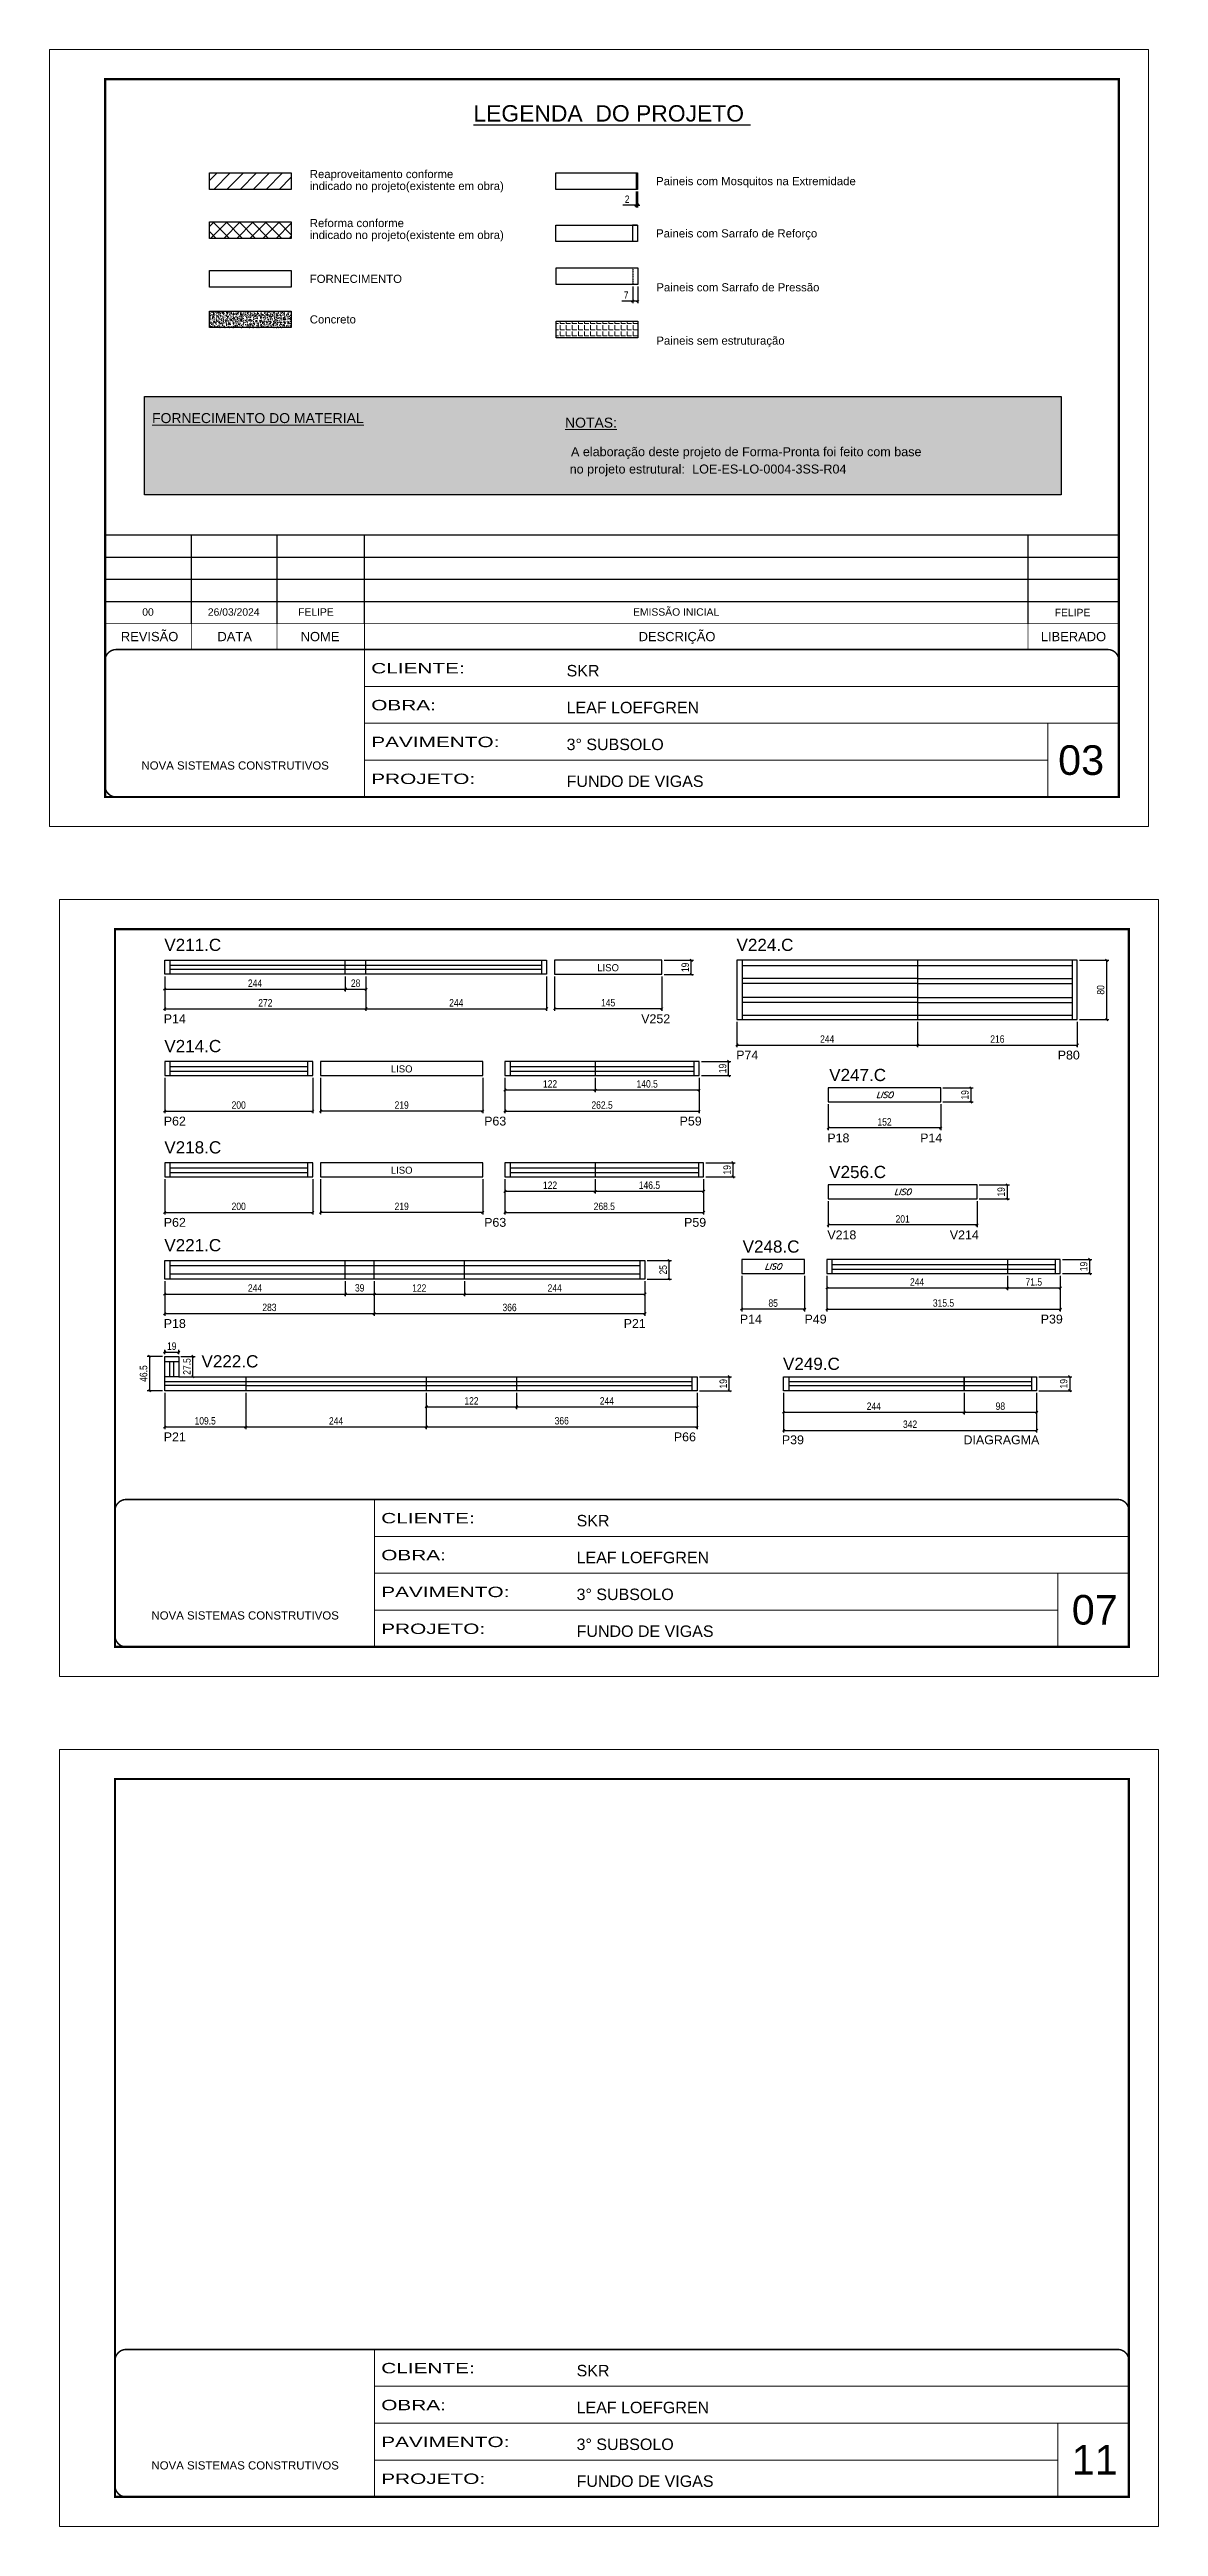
# Model space of a CAD drawing. Header units: millimetres. Extents: x 1959 to 8212, y 239 to 4735.
# Drawn here: x 5129 to 6627, y 1388 to 4735 of the extents above; entities that cross this region are included whole.
import ezdxf
from ezdxf.enums import TextEntityAlignment as Align

# ---------------------------------------------------------------- set-up
doc = ezdxf.new("R2010")
doc.units = ezdxf.units.MM
for name, pattern in [('CONTINUO', [0]), ('DASHED', [0.75, 0.5, -0.25]), ('HIDDEN', [0.375, 0.25, -0.125])]:
    doc.linetypes.add(name, pattern=pattern)
for name, color, linetype in [('5', 5, 'Continuous'), ('COTA', 241, 'Continuous'), ('NOMENCLATURA', 7, 'Continuous'), ('Painéis', 200, 'Continuous'), ('SARR_2.2x7', 40, 'Continuous'), ('texto', 7, 'Continuous')]:
    doc.layers.add(name, color=color, linetype=linetype)
for name, color, linetype, lineweight in [('CARIMBO', 255, 'Continuous', 9), ('Folhas', 255, 'Continuous', 9), ('Hachura', 251, 'Continuous', 9), ('REAPROVEITAMENTO', 251, 'Continuous', 9), ('SARRAFO DE PRESSAO', 251, 'DASHED', 9)]:
    doc.layers.add(name, color=color, linetype=linetype, lineweight=lineweight)
doc.layers.add('Demarcação 2', color=254, linetype='Continuous', lineweight=9, true_color=0xe0e0e0)
doc.styles.add('ARIAL', font='arial.ttf')
doc.styles.add('COTA TECNICA', font='techl___.ttf', dxfattribs={"height": 10})
doc.styles.add('COTA TECNICA-50', font='techl___.ttf', dxfattribs={"height": 10})
doc.styles.add('ROMANS', font='romans.shx')
doc.styles.get("Standard").update_dxf_attribs({"font": 'arial.ttf'})
doc.styles.add('Tecnologia', font='')
doc.styles.get('Tecnologia').set_extended_font_data('Forgotten Futurist')
doc.dimstyles.new('COTA PAINEL-50', dxfattribs={"dimtxt": 10, "dimasz": 3, "dimexe": 3, "dimexo": 3, "dimgap": 3, "dimtad": 1, "dimdec": 1, "dimzin": 12, "dimdsep": 46, "dimtxsty": 'COTA TECNICA-50', "dimblk1": 'OBLIQUE', "dimblk2": 'OBLIQUE', "dimsah": 1, "dimcen": 0.9, "dimclrd": 4, "dimclre": 4, "dimclrt": 240, "dimadec": 1, "dimazin": 3, "dimtfac": 1, "dimtdec": 1, "dimtmove": 0, "dimatfit": 3, "dimfxl": 1, "dimtolj": 1, "dimtzin": 12, "dimarcsym": 0})
doc.dimstyles.new('PAINEL', dxfattribs={"dimtxt": 10, "dimasz": 3, "dimexe": 3, "dimexo": 3, "dimgap": 3, "dimtad": 1, "dimdec": 1, "dimzin": 12, "dimdsep": 46, "dimtxsty": 'COTA TECNICA', "dimblk1": 'OBLIQUE', "dimblk2": 'OBLIQUE', "dimsah": 1, "dimcen": 0.9, "dimclrd": 4, "dimclre": 4, "dimclrt": 240, "dimadec": 1, "dimazin": 3, "dimtfac": 1, "dimtdec": 1, "dimtmove": 0, "dimatfit": 3, "dimfxl": 1, "dimtolj": 1, "dimtzin": 12, "dimarcsym": 0})

msp = doc.modelspace()

# ---------------------------------------------------------------- texts
at = {"color": 0, "linetype": 'Continuous', "ltscale": 5, "style": 'ARIAL'}
msp.add_text('%%ULEGENDA  DO PROJETO ', height=22.1184, dxfattribs=at).set_placement((5888.68, 4637.89), align=Align.CENTER)
at = {"style": 'ARIAL'}
for s, p in [('REVISÃO', (5263.95, 3941.96)), ('DESCRIÇÃO', (5976.73, 3941.96)), ('DATA', (5378.93, 3941.96)), ('NOME', (5494.28, 3941.96)), ('LIBERADO', (6512.41, 3941.96))]:
    msp.add_text(s, height=12.5, dxfattribs=at).set_placement(p, align=Align.MIDDLE_CENTER)
at = {"layer": '5', "linetype": 'Continuous'}
for s, rotation, p in [('P14', 359.99996, (5283.1, 3419.5)), ('V252', 359.99996, (5928.32, 3419.5)), ('P74', 0.00004, (6056.68, 3370.45)), ('P80', 0.00004, (6491.15, 3370.45)), ('P62', 0.00004, (5283.14, 3281.22)), ('P63', 0.00004, (5716.07, 3281.22)), ('P59', 0.00004, (5980.21, 3281.22)), ('P18', 0.00004, (6179.83, 3258.42)), ('P14', 0.00004, (6305.24, 3258.42)), ('P62', 0.00004, (5283.14, 3144.34)), ('P63', 0.00004, (5716.07, 3144.34)), ('P59', 0.00004, (5986.21, 3144.34)), ('V218', 0.00004, (6179.83, 3127.36)), ('V214', 0.00004, (6345.31, 3127.36)), ('P18', 359.99996, (5283.1, 3007.65)), ('P21', 359.99996, (5904.62, 3007.65)), ('P14', 359.99996, (6061.57, 3013.65)), ('P49', 359.99996, (6149.02, 3013.65)), ('P39', 0.00004, (6468.16, 3013.65)), ('P21', 359.99996, (5283.1, 2854.47)), ('P66', 359.99996, (5972.45, 2854.47)), ('P39', 359.99996, (6118.38, 2850.47)), ('DIAGRAGMA', 359.99996, (6363.84, 2850.47))]:
    msp.add_text(s, height=12, rotation=rotation, dxfattribs=at).set_placement(p)
at = {"layer": 'CARIMBO', "style": 'ARIAL'}
for s, p in [('indicado no projeto(existente em obra)', (5480.43, 4550.9)), ('Reaproveitamento conforme ', (5480.43, 4566.99)), ('Paineis com Mosquitos na Extremidade', (5948.41, 4557.41)), ('indicado no projeto(existente em obra)', (5480.43, 4484.67)), ('Reforma conforme ', (5480.43, 4500.76)), ('Paineis com Sarrafo de Reforço', (5948.41, 4486.81)), ('FORNECIMENTO', (5480.43, 4425.37)), ('Paineis com Sarrafo de Pressão', (5948.77, 4413.92)), ('Concreto', (5480.43, 4370.57)), ('Paineis sem estruturação', (5948.77, 4341.89))]:
    msp.add_text(s, height=11, dxfattribs=at).set_placement(p, align=Align.MIDDLE_LEFT)
at = {"layer": 'CARIMBO', "color": 5, "style": 'ARIAL'}
for s, height, p in [('%%UFORNECIMENTO DO MATERIAL', 13.5, (5267.29, 4230.43)), ('%%UNOTAS:', 13.5, (5825.36, 4224.31)), ('  A elaboração deste projeto de Forma-Pronta foi feito com base', 12.15, (5824.01, 4185.7)), ('  no projeto estrutural:', 12.15, (5822.19, 4162.22))]:
    msp.add_text(s, height=height, dxfattribs=at).set_placement(p)
at = {"layer": 'CARIMBO', "color": 1, "style": 'ARIAL'}
msp.add_text('LOE-ES-LO-0004-3SS-R04', height=12.15, dxfattribs=at).set_placement((5997.18, 4162.26))
at = {"layer": 'CARIMBO', "style": 'ARIAL'}
for s, height, p in [('00', 10, (5254.03, 3970.14)), ('26/03/2024', 10, (5342.68, 3970.14)), ('FELIPE', 10, (5464.72, 3970.14)), ('EMISSÃO INICIAL', 10, (5917.27, 3970.14)), ('07', 40, (6510.13, 2606.79)), ('11', 40, (6510.13, 1458.21))]:
    msp.add_text(s, height=height, dxfattribs=at).set_placement(p)
at = {"layer": 'CARIMBO', "color": 7, "style": 'ARIAL'}
msp.add_text('03', height=40, dxfattribs=at).set_placement((6491.68, 3755.02))
at = {"layer": 'CARIMBO', "style": 'Tecnologia'}
for p in [(5883.62, 3489.71), (5604.62, 3352.93), (5604.62, 3216.05)]:
    msp.add_text('LISO', height=9.599, dxfattribs=at).set_placement(p, align=Align.CENTER)
at = {"layer": 'CARIMBO', "style": 'ARIAL'}
msp.add_attdef('FELIPE', text='', height=10, dxfattribs=at).set_placement((6511.12, 3974.46), align=Align.MIDDLE_CENTER)
at = {"layer": 'NOMENCLATURA', "linetype": 'Continuous'}
for s, p in [('V211.C', (5283.89, 3517.11)), ('V224.C', (6057.09, 3517.11)), ('V214.C', (5283.89, 3380.33)), ('V247.C', (6182.34, 3341.27)), ('V218.C', (5283.89, 3243.46)), ('V256.C', (6182.34, 3210.21)), ('V221.C', (5283.89, 3111.26)), ('V248.C', (6065.35, 3109.38)), ('V222.C', (5334.12, 2954.33)), ('V249.C', (6119.86, 2950.95))]:
    msp.add_text(s, height=16.5, dxfattribs=at).set_placement(p)
at = {"layer": 'texto', "color": 2, "char_height": 8, "attachment_point": 5, "style": 'ROMANS'}
for insert in [(6257.06, 3322.58), (6281.56, 3191.52), (6106.57, 3090.7)]:
    msp.add_mtext('{\\Q19;\\C256;LISO}', dxfattribs=dict(at, insert=insert))

# ---------------------------------------------------------------- blocks, each defined once
blk = doc.blocks.new('9999999999')
at = {"color": 30, "linetype": 'CONTINUO'}
for p, q in [((98564.6, 34230.2), (98564.6, 34429.4)), ((98564.6, 34379.6), (99584, 34379.6)), ((98564.6, 34329.8), (99488, 34329.8)), ((99584, 34329.8), (99488, 34329.8)), ((99488, 34329.8), (99488, 34230.2)), ((98564.6, 34280), (99488, 34280))]:
    blk.add_line(p, q, dxfattribs=at)
at = {"color": 30, "linetype": 'CONTINUO', "const_width": 2}
blk.add_lwpolyline([(99584, 34230.2), (99584, 34414.4, 0.414214), (99569, 34429.4), (98229, 34429.4, 0.414214), (98214, 34414.4), (98214, 34245.2, 0.414214), (98229, 34230.2), (99584, 34230.2)], format="xyb", dxfattribs=at)
at = {"layer": 'Folhas'}
blk.add_lwpolyline([(98139, 34190.2), (99624, 34190.2), (99624, 35240.2), (98139, 35240.2)], close=True, dxfattribs=at)
at = {"layer": 'Folhas', "color": 30, "const_width": 3}
blk.add_lwpolyline([(98214, 34230.2), (99584, 34230.2), (99584, 35200.2), (98214, 35200.2)], close=True, dxfattribs=at)
at = {"color": 7, "linetype": 'Continuous', "ltscale": 5, "style": 'ARIAL'}
for s, height, p in [('SKR', 15.48, (98837.7, 34393.1)), ('LEAF LOEFGREN', 15.483, (98837.7, 34343.3)), ('3° SUBSOLO', 15.48, (98837.7, 34293.5)), ('NOVA SISTEMAS CONSTRUTIVOS', 11.059, (98263.2, 34267.2)), ('FUNDO DE VIGAS', 15.483, (98837.7, 34243.7))]:
    blk.add_text(s, height=height, dxfattribs=at).set_placement(p)
at = {"layer": 'Folhas', "color": 7, "style": 'Tecnologia', "width": 1.5}
for s, p in [('CLIENTE:', (98573.7, 34397.2)), ('OBRA:', (98573.7, 34347.3)), ('PAVIMENTO:', (98573.7, 34297.5)), ('PROJETO:', (98573.7, 34247.7))]:
    blk.add_text(s, height=14, dxfattribs=at).set_placement(p)
blk = doc.blocks.new('_Oblique')
at = {"color": 0, "linetype": 'ByBlock', "lineweight": -2}
blk.add_line((-0.5, -0.5), (0.5, 0.5), dxfattribs=at)
blk = doc.blocks.new('*D5')
at = {"layer": 'COTA', "color": 4, "lineweight": -2, "transparency": 16777216}
for p, q in [((5921.4, 4524.9), (5903.3, 4524.9)), ((5921.4, 4543.3), (5921.4, 4521.9)), ((5923.4, 4524.9), (5921.4, 4524.9)), ((5923.4, 4543.3), (5923.4, 4521.9)), ((5923.4, 4524.9), (5926.4, 4524.9))]:
    blk.add_line(p, q, dxfattribs=at)
at = {"layer": 'Defpoints', "color": 0, "transparency": 16777216}
for p in [(5921.4, 4546.3), (5921.4, 4524.9), (5923.4, 4546.3)]:
    blk.add_point(p, dxfattribs=at)
at = {"layer": 'COTA', "color": 4, "lineweight": -2, "transparency": 16777216, "xscale": 3, "yscale": 3, "zscale": 3}
blk.add_blockref('_Oblique', (5921.4, 4524.9), dxfattribs=at)
at = {"layer": 'COTA', "color": 4, "lineweight": -2, "transparency": 16777216, "xscale": 3, "yscale": 3, "zscale": 3, "rotation": 180}
blk.add_blockref('_Oblique', (5923.4, 4524.9), dxfattribs=at)
at = {"layer": 'COTA', "color": 240, "transparency": 16777216, "insert": (5909.3, 4532.9), "char_height": 10, "attachment_point": 5, "style": 'COTA TECNICA'}
blk.add_mtext('\\A1;2', dxfattribs=at)
blk = doc.blocks.new('*D6')
at = {"layer": 'COTA', "color": 4, "lineweight": -2, "transparency": 16777216}
for p, q in [((5916.8, 4395.4), (5902, 4395.4)), ((5916.8, 4414.9), (5916.8, 4392.4)), ((5923.8, 4395.4), (5916.8, 4395.4)), ((5923.8, 4414.9), (5923.8, 4392.4))]:
    blk.add_line(p, q, dxfattribs=at)
at = {"layer": 'Defpoints', "color": 0, "transparency": 16777216}
for p in [(5916.8, 4417.9), (5916.8, 4395.4), (5923.8, 4417.9)]:
    blk.add_point(p, dxfattribs=at)
at = {"layer": 'COTA', "color": 4, "lineweight": -2, "transparency": 16777216, "xscale": 3, "yscale": 3, "zscale": 3, "rotation": 180}
blk.add_blockref('_Oblique', (5916.8, 4395.4), dxfattribs=at)
at = {"layer": 'COTA', "color": 4, "lineweight": -2, "transparency": 16777216, "xscale": 3, "yscale": 3, "zscale": 3}
blk.add_blockref('_Oblique', (5923.8, 4395.4), dxfattribs=at)
at = {"layer": 'COTA', "color": 240, "transparency": 16777216, "insert": (5907.9, 4403.4), "char_height": 10, "attachment_point": 5, "style": 'COTA TECNICA'}
blk.add_mtext('\\A1;7', dxfattribs=at)
blk = doc.blocks.new('*D59')
at = {"layer": 'COTA', "color": 4, "linetype": 'ByBlock', "lineweight": -2, "transparency": 16777216}
for p, q in [((5284.4, 3482.5), (5284.4, 3436)), ((5556.4, 3482.5), (5556.4, 3436)), ((5284.4, 3439), (5556.4, 3439))]:
    blk.add_line(p, q, dxfattribs=at)
at = {"layer": 'Defpoints', "color": 0, "linetype": 'ByBlock', "transparency": 16777216}
for p in [(5284.4, 3485.5), (5556.4, 3485.5), (5556.4, 3439)]:
    blk.add_point(p, dxfattribs=at)
at = {"layer": 'COTA', "color": 4, "linetype": 'ByBlock', "lineweight": -2, "transparency": 16777216, "xscale": 3, "yscale": 3, "zscale": 3, "rotation": 180}
blk.add_blockref('_Oblique', (5284.4, 3439), dxfattribs=at)
at = {"layer": 'COTA', "color": 4, "linetype": 'ByBlock', "lineweight": -2, "transparency": 16777216, "xscale": 3, "yscale": 3, "zscale": 3}
blk.add_blockref('_Oblique', (5556.4, 3439), dxfattribs=at)
at = {"layer": 'COTA', "color": 240, "linetype": 'ByBlock', "transparency": 16777216, "insert": (5420.4, 3447), "char_height": 10, "attachment_point": 5, "style": 'COTA TECNICA-50'}
blk.add_mtext('\\A1;272', dxfattribs=at)
blk = doc.blocks.new('*D60')
at = {"layer": 'COTA', "color": 4, "linetype": 'ByBlock', "lineweight": -2, "transparency": 16777216}
for p, q in [((5556.4, 3482.5), (5556.4, 3436)), ((5800.4, 3482.5), (5800.4, 3436)), ((5556.4, 3439), (5800.4, 3439))]:
    blk.add_line(p, q, dxfattribs=at)
at = {"layer": 'Defpoints', "color": 0, "linetype": 'ByBlock', "transparency": 16777216}
for p in [(5556.4, 3485.5), (5800.4, 3485.5), (5800.4, 3439)]:
    blk.add_point(p, dxfattribs=at)
at = {"layer": 'COTA', "color": 4, "linetype": 'ByBlock', "lineweight": -2, "transparency": 16777216, "xscale": 3, "yscale": 3, "zscale": 3, "rotation": 180}
blk.add_blockref('_Oblique', (5556.4, 3439), dxfattribs=at)
at = {"layer": 'COTA', "color": 4, "linetype": 'ByBlock', "lineweight": -2, "transparency": 16777216, "xscale": 3, "yscale": 3, "zscale": 3}
blk.add_blockref('_Oblique', (5800.4, 3439), dxfattribs=at)
at = {"layer": 'COTA', "color": 240, "linetype": 'ByBlock', "transparency": 16777216, "insert": (5678.4, 3447), "char_height": 10, "attachment_point": 5, "style": 'COTA TECNICA-50'}
blk.add_mtext('\\A1;244', dxfattribs=at)
blk = doc.blocks.new('*D61')
at = {"layer": 'COTA', "color": 4, "lineweight": -2, "transparency": 16777216}
for p, q in [((5284.4, 3482.5), (5284.4, 3462.4)), ((5528.4, 3482.5), (5528.4, 3462.4)), ((5284.4, 3465.4), (5528.4, 3465.4))]:
    blk.add_line(p, q, dxfattribs=at)
at = {"layer": 'Defpoints', "color": 0, "transparency": 16777216}
for p in [(5284.4, 3485.5), (5528.4, 3485.5), (5528.4, 3465.4)]:
    blk.add_point(p, dxfattribs=at)
at = {"layer": 'COTA', "color": 4, "lineweight": -2, "transparency": 16777216, "xscale": 3, "yscale": 3, "zscale": 3, "rotation": 180}
blk.add_blockref('_Oblique', (5284.4, 3465.4), dxfattribs=at)
at = {"layer": 'COTA', "color": 4, "lineweight": -2, "transparency": 16777216, "xscale": 3, "yscale": 3, "zscale": 3}
blk.add_blockref('_Oblique', (5528.4, 3465.4), dxfattribs=at)
at = {"layer": 'COTA', "color": 240, "transparency": 16777216, "insert": (5406.4, 3473.5), "char_height": 10, "attachment_point": 5, "style": 'COTA TECNICA'}
blk.add_mtext('\\A1;244', dxfattribs=at)
blk = doc.blocks.new('*D62')
at = {"layer": 'COTA', "color": 4, "lineweight": -2, "transparency": 16777216}
for p, q in [((5528.4, 3482.5), (5528.4, 3462.4)), ((5556.4, 3482.5), (5556.4, 3462.4)), ((5528.4, 3465.4), (5556.4, 3465.4))]:
    blk.add_line(p, q, dxfattribs=at)
at = {"layer": 'Defpoints', "color": 0, "transparency": 16777216}
for p in [(5528.4, 3485.5), (5556.4, 3485.5), (5556.4, 3465.4)]:
    blk.add_point(p, dxfattribs=at)
at = {"layer": 'COTA', "color": 4, "lineweight": -2, "transparency": 16777216, "xscale": 3, "yscale": 3, "zscale": 3, "rotation": 180}
blk.add_blockref('_Oblique', (5528.4, 3465.4), dxfattribs=at)
at = {"layer": 'COTA', "color": 4, "lineweight": -2, "transparency": 16777216, "xscale": 3, "yscale": 3, "zscale": 3}
blk.add_blockref('_Oblique', (5556.4, 3465.4), dxfattribs=at)
at = {"layer": 'COTA', "color": 240, "transparency": 16777216, "insert": (5542.4, 3473.5), "char_height": 10, "attachment_point": 5, "style": 'COTA TECNICA'}
blk.add_mtext('\\A1;28', dxfattribs=at)
blk = doc.blocks.new('*D63')
at = {"layer": 'COTA', "color": 4, "lineweight": -2, "transparency": 16777216}
for p, q in [((5811.1, 3482.5), (5811.1, 3436)), ((5956.1, 3482.5), (5956.1, 3436)), ((5956.1, 3439), (5811.1, 3439))]:
    blk.add_line(p, q, dxfattribs=at)
at = {"layer": 'Defpoints', "color": 0, "transparency": 16777216}
for p in [(5811.1, 3485.5), (5956.1, 3485.5), (5811.1, 3439)]:
    blk.add_point(p, dxfattribs=at)
at = {"layer": 'COTA', "color": 4, "lineweight": -2, "transparency": 16777216, "xscale": 3, "yscale": 3, "zscale": 3, "rotation": 180}
blk.add_blockref('_Oblique', (5811.1, 3439), dxfattribs=at)
at = {"layer": 'COTA', "color": 4, "lineweight": -2, "transparency": 16777216, "xscale": 3, "yscale": 3, "zscale": 3}
blk.add_blockref('_Oblique', (5956.1, 3439), dxfattribs=at)
at = {"layer": 'COTA', "color": 240, "transparency": 16777216, "insert": (5883.6, 3447.1), "char_height": 10, "attachment_point": 5, "style": 'COTA TECNICA'}
blk.add_mtext('\\A1;145', dxfattribs=at)
blk = doc.blocks.new('*D64')
at = {"layer": 'COTA', "color": 4, "lineweight": -2, "transparency": 16777216}
for p, q in [((5959.1, 3504.5), (5998.9, 3504.5)), ((5959.1, 3485.5), (5998.9, 3485.5)), ((5995.9, 3485.5), (5995.9, 3504.5))]:
    blk.add_line(p, q, dxfattribs=at)
at = {"layer": 'Defpoints', "color": 0, "transparency": 16777216}
for p in [(5956.1, 3504.5), (5956.1, 3485.5), (5995.9, 3504.5)]:
    blk.add_point(p, dxfattribs=at)
at = {"layer": 'COTA', "color": 4, "lineweight": -2, "transparency": 16777216, "xscale": 3, "yscale": 3, "zscale": 3}
for p, rotation in [((5995.9, 3504.5), 90), ((5995.9, 3485.5), 270)]:
    blk.add_blockref('_Oblique', p, dxfattribs=dict(at, rotation=rotation))
at = {"layer": 'COTA', "color": 240, "transparency": 16777216, "insert": (5987.8, 3495), "char_height": 10, "attachment_point": 5, "rotation": 90, "style": 'COTA TECNICA'}
blk.add_mtext('\\A1;19', dxfattribs=at)
blk = doc.blocks.new('*D65')
at = {"layer": 'COTA', "color": 4, "linetype": 'ByBlock', "lineweight": -2, "transparency": 16777216}
for p, q in [((5284.4, 3345.8), (5284.4, 3297.7)), ((5484.4, 3345.8), (5484.4, 3297.7)), ((5284.4, 3300.7), (5484.4, 3300.7))]:
    blk.add_line(p, q, dxfattribs=at)
at = {"layer": 'Defpoints', "color": 0, "linetype": 'ByBlock', "transparency": 16777216}
for p in [(5284.4, 3348.8), (5484.4, 3348.8), (5484.4, 3300.7)]:
    blk.add_point(p, dxfattribs=at)
at = {"layer": 'COTA', "color": 4, "linetype": 'ByBlock', "lineweight": -2, "transparency": 16777216, "xscale": 3, "yscale": 3, "zscale": 3, "rotation": 180}
blk.add_blockref('_Oblique', (5284.4, 3300.7), dxfattribs=at)
at = {"layer": 'COTA', "color": 4, "linetype": 'ByBlock', "lineweight": -2, "transparency": 16777216, "xscale": 3, "yscale": 3, "zscale": 3}
blk.add_blockref('_Oblique', (5484.4, 3300.7), dxfattribs=at)
at = {"layer": 'COTA', "color": 240, "linetype": 'ByBlock', "transparency": 16777216, "insert": (5384.4, 3308.8), "char_height": 10, "attachment_point": 5, "style": 'COTA TECNICA-50'}
blk.add_mtext('\\A1;200', dxfattribs=at)
blk = doc.blocks.new('*D66')
at = {"layer": 'COTA', "color": 4, "lineweight": -2, "transparency": 16777216}
for p, q in [((5495.1, 3345.8), (5495.1, 3297.7)), ((5714.1, 3345.8), (5714.1, 3297.7)), ((5714.1, 3300.7), (5495.1, 3300.7))]:
    blk.add_line(p, q, dxfattribs=at)
at = {"layer": 'Defpoints', "color": 0, "transparency": 16777216}
for p in [(5495.1, 3348.8), (5714.1, 3348.8), (5495.1, 3300.7)]:
    blk.add_point(p, dxfattribs=at)
at = {"layer": 'COTA', "color": 4, "lineweight": -2, "transparency": 16777216, "xscale": 3, "yscale": 3, "zscale": 3, "rotation": 180}
blk.add_blockref('_Oblique', (5495.1, 3300.7), dxfattribs=at)
at = {"layer": 'COTA', "color": 4, "lineweight": -2, "transparency": 16777216, "xscale": 3, "yscale": 3, "zscale": 3}
blk.add_blockref('_Oblique', (5714.1, 3300.7), dxfattribs=at)
at = {"layer": 'COTA', "color": 240, "transparency": 16777216, "insert": (5604.6, 3308.8), "char_height": 10, "attachment_point": 5, "style": 'COTA TECNICA'}
blk.add_mtext('\\A1;219', dxfattribs=at)
blk = doc.blocks.new('*D67')
at = {"layer": 'COTA', "color": 4, "linetype": 'ByBlock', "lineweight": -2, "transparency": 16777216}
for p, q in [((5744.1, 3345.8), (5744.1, 3297.7)), ((6006.6, 3345.8), (6006.6, 3297.7)), ((5744.1, 3300.7), (6006.6, 3300.7))]:
    blk.add_line(p, q, dxfattribs=at)
at = {"layer": 'Defpoints', "color": 0, "linetype": 'ByBlock', "transparency": 16777216}
for p in [(5744.1, 3348.8), (6006.6, 3348.8), (6006.6, 3300.7)]:
    blk.add_point(p, dxfattribs=at)
at = {"layer": 'COTA', "color": 4, "linetype": 'ByBlock', "lineweight": -2, "transparency": 16777216, "xscale": 3, "yscale": 3, "zscale": 3, "rotation": 180}
blk.add_blockref('_Oblique', (5744.1, 3300.7), dxfattribs=at)
at = {"layer": 'COTA', "color": 4, "linetype": 'ByBlock', "lineweight": -2, "transparency": 16777216, "xscale": 3, "yscale": 3, "zscale": 3}
blk.add_blockref('_Oblique', (6006.6, 3300.7), dxfattribs=at)
at = {"layer": 'COTA', "color": 240, "linetype": 'ByBlock', "transparency": 16777216, "insert": (5875.4, 3308.8), "char_height": 10, "attachment_point": 5, "style": 'COTA TECNICA-50'}
blk.add_mtext('\\A1;262.5', dxfattribs=at)
blk = doc.blocks.new('*D68')
at = {"layer": 'COTA', "color": 4, "lineweight": -2, "transparency": 16777216}
for p, q in [((5744.1, 3345.8), (5744.1, 3326.3)), ((5744.1, 3329.3), (5866.1, 3329.3)), ((5866.1, 3345.8), (5866.1, 3326.3))]:
    blk.add_line(p, q, dxfattribs=at)
at = {"layer": 'Defpoints', "color": 0, "transparency": 16777216}
for p in [(5744.1, 3348.8), (5866.1, 3348.8), (5866.1, 3329.3)]:
    blk.add_point(p, dxfattribs=at)
at = {"layer": 'COTA', "color": 4, "lineweight": -2, "transparency": 16777216, "xscale": 3, "yscale": 3, "zscale": 3, "rotation": 180}
blk.add_blockref('_Oblique', (5744.1, 3329.3), dxfattribs=at)
at = {"layer": 'COTA', "color": 4, "lineweight": -2, "transparency": 16777216, "xscale": 3, "yscale": 3, "zscale": 3}
blk.add_blockref('_Oblique', (5866.1, 3329.3), dxfattribs=at)
at = {"layer": 'COTA', "color": 240, "transparency": 16777216, "insert": (5805.1, 3337.4), "char_height": 10, "attachment_point": 5, "style": 'COTA TECNICA'}
blk.add_mtext('\\A1;122', dxfattribs=at)
blk = doc.blocks.new('*D69')
at = {"layer": 'COTA', "color": 4, "lineweight": -2, "transparency": 16777216}
for p, q in [((5866.1, 3345.8), (5866.1, 3326.3)), ((5866.1, 3329.3), (6006.6, 3329.3)), ((6006.6, 3345.8), (6006.6, 3326.3))]:
    blk.add_line(p, q, dxfattribs=at)
at = {"layer": 'Defpoints', "color": 0, "transparency": 16777216}
for p in [(5866.1, 3348.8), (6006.6, 3348.8), (6006.6, 3329.3)]:
    blk.add_point(p, dxfattribs=at)
at = {"layer": 'COTA', "color": 4, "lineweight": -2, "transparency": 16777216, "xscale": 3, "yscale": 3, "zscale": 3, "rotation": 180}
blk.add_blockref('_Oblique', (5866.1, 3329.3), dxfattribs=at)
at = {"layer": 'COTA', "color": 4, "lineweight": -2, "transparency": 16777216, "xscale": 3, "yscale": 3, "zscale": 3}
blk.add_blockref('_Oblique', (6006.6, 3329.3), dxfattribs=at)
at = {"layer": 'COTA', "color": 240, "transparency": 16777216, "insert": (5936.4, 3337.4), "char_height": 10, "attachment_point": 5, "style": 'COTA TECNICA'}
blk.add_mtext('\\A1;140.5', dxfattribs=at)
blk = doc.blocks.new('*D70')
at = {"layer": 'COTA', "color": 4, "lineweight": -2, "transparency": 16777216}
for p, q in [((6009.6, 3367.8), (6049.4, 3367.8)), ((6009.6, 3348.8), (6049.4, 3348.8)), ((6046.4, 3348.8), (6046.4, 3367.8))]:
    blk.add_line(p, q, dxfattribs=at)
at = {"layer": 'Defpoints', "color": 0, "transparency": 16777216}
for p in [(6006.6, 3367.8), (6006.6, 3348.8), (6046.4, 3367.8)]:
    blk.add_point(p, dxfattribs=at)
at = {"layer": 'COTA', "color": 4, "lineweight": -2, "transparency": 16777216, "xscale": 3, "yscale": 3, "zscale": 3}
for p, rotation in [((6046.4, 3367.8), 90), ((6046.4, 3348.8), 270)]:
    blk.add_blockref('_Oblique', p, dxfattribs=dict(at, rotation=rotation))
at = {"layer": 'COTA', "color": 240, "transparency": 16777216, "insert": (6038.3, 3358.3), "char_height": 10, "attachment_point": 5, "rotation": 90, "style": 'COTA TECNICA'}
blk.add_mtext('\\A1;19', dxfattribs=at)
blk = doc.blocks.new('*D71')
at = {"layer": 'COTA', "color": 4, "linetype": 'ByBlock', "lineweight": -2, "transparency": 16777216}
for p, q in [((5284.4, 3208.9), (5284.4, 3160.8)), ((5484.4, 3208.9), (5484.4, 3160.8)), ((5284.4, 3163.8), (5484.4, 3163.8))]:
    blk.add_line(p, q, dxfattribs=at)
at = {"layer": 'Defpoints', "color": 0, "linetype": 'ByBlock', "transparency": 16777216}
for p in [(5284.4, 3211.9), (5484.4, 3211.9), (5484.4, 3163.8)]:
    blk.add_point(p, dxfattribs=at)
at = {"layer": 'COTA', "color": 4, "linetype": 'ByBlock', "lineweight": -2, "transparency": 16777216, "xscale": 3, "yscale": 3, "zscale": 3, "rotation": 180}
blk.add_blockref('_Oblique', (5284.4, 3163.8), dxfattribs=at)
at = {"layer": 'COTA', "color": 4, "linetype": 'ByBlock', "lineweight": -2, "transparency": 16777216, "xscale": 3, "yscale": 3, "zscale": 3}
blk.add_blockref('_Oblique', (5484.4, 3163.8), dxfattribs=at)
at = {"layer": 'COTA', "color": 240, "linetype": 'ByBlock', "transparency": 16777216, "insert": (5384.4, 3171.9), "char_height": 10, "attachment_point": 5, "style": 'COTA TECNICA-50'}
blk.add_mtext('\\A1;200', dxfattribs=at)
blk = doc.blocks.new('*D75')
at = {"layer": 'COTA', "color": 4, "lineweight": -2, "transparency": 16777216}
for p, q in [((5495.1, 3208.9), (5495.1, 3160.8)), ((5714.1, 3208.9), (5714.1, 3160.8)), ((5714.1, 3163.8), (5495.1, 3163.8))]:
    blk.add_line(p, q, dxfattribs=at)
at = {"layer": 'Defpoints', "color": 0, "transparency": 16777216}
for p in [(5495.1, 3211.9), (5714.1, 3211.9), (5495.1, 3163.8)]:
    blk.add_point(p, dxfattribs=at)
at = {"layer": 'COTA', "color": 4, "lineweight": -2, "transparency": 16777216, "xscale": 3, "yscale": 3, "zscale": 3, "rotation": 180}
blk.add_blockref('_Oblique', (5495.1, 3163.8), dxfattribs=at)
at = {"layer": 'COTA', "color": 4, "lineweight": -2, "transparency": 16777216, "xscale": 3, "yscale": 3, "zscale": 3}
blk.add_blockref('_Oblique', (5714.1, 3163.8), dxfattribs=at)
at = {"layer": 'COTA', "color": 240, "transparency": 16777216, "insert": (5604.6, 3171.9), "char_height": 10, "attachment_point": 5, "style": 'COTA TECNICA'}
blk.add_mtext('\\A1;219', dxfattribs=at)
blk = doc.blocks.new('*D76')
at = {"layer": 'COTA', "color": 4, "linetype": 'ByBlock', "lineweight": -2, "transparency": 16777216}
for p, q in [((5744.1, 3208.9), (5744.1, 3160.8)), ((6012.6, 3208.9), (6012.6, 3160.8)), ((5744.1, 3163.8), (6012.6, 3163.8))]:
    blk.add_line(p, q, dxfattribs=at)
at = {"layer": 'Defpoints', "color": 0, "linetype": 'ByBlock', "transparency": 16777216}
for p in [(5744.1, 3211.9), (6012.6, 3211.9), (6012.6, 3163.8)]:
    blk.add_point(p, dxfattribs=at)
at = {"layer": 'COTA', "color": 4, "linetype": 'ByBlock', "lineweight": -2, "transparency": 16777216, "xscale": 3, "yscale": 3, "zscale": 3, "rotation": 180}
blk.add_blockref('_Oblique', (5744.1, 3163.8), dxfattribs=at)
at = {"layer": 'COTA', "color": 4, "linetype": 'ByBlock', "lineweight": -2, "transparency": 16777216, "xscale": 3, "yscale": 3, "zscale": 3}
blk.add_blockref('_Oblique', (6012.6, 3163.8), dxfattribs=at)
at = {"layer": 'COTA', "color": 240, "linetype": 'ByBlock', "transparency": 16777216, "insert": (5878.4, 3171.9), "char_height": 10, "attachment_point": 5, "style": 'COTA TECNICA-50'}
blk.add_mtext('\\A1;268.5', dxfattribs=at)
blk = doc.blocks.new('*D72')
at = {"layer": 'COTA', "color": 4, "lineweight": -2, "transparency": 16777216}
for p, q in [((5744.1, 3208.9), (5744.1, 3189.4)), ((5744.1, 3192.4), (5866.1, 3192.4)), ((5866.1, 3208.9), (5866.1, 3189.4))]:
    blk.add_line(p, q, dxfattribs=at)
at = {"layer": 'Defpoints', "color": 0, "transparency": 16777216}
for p in [(5744.1, 3211.9), (5866.1, 3211.9), (5866.1, 3192.4)]:
    blk.add_point(p, dxfattribs=at)
at = {"layer": 'COTA', "color": 4, "lineweight": -2, "transparency": 16777216, "xscale": 3, "yscale": 3, "zscale": 3, "rotation": 180}
blk.add_blockref('_Oblique', (5744.1, 3192.4), dxfattribs=at)
at = {"layer": 'COTA', "color": 4, "lineweight": -2, "transparency": 16777216, "xscale": 3, "yscale": 3, "zscale": 3}
blk.add_blockref('_Oblique', (5866.1, 3192.4), dxfattribs=at)
at = {"layer": 'COTA', "color": 240, "transparency": 16777216, "insert": (5805.1, 3200.5), "char_height": 10, "attachment_point": 5, "style": 'COTA TECNICA'}
blk.add_mtext('\\A1;122', dxfattribs=at)
blk = doc.blocks.new('*D73')
at = {"layer": 'COTA', "color": 4, "lineweight": -2, "transparency": 16777216}
for p, q in [((5866.1, 3208.9), (5866.1, 3189.4)), ((5866.1, 3192.4), (6012.6, 3192.4)), ((6012.6, 3208.9), (6012.6, 3189.4))]:
    blk.add_line(p, q, dxfattribs=at)
at = {"layer": 'Defpoints', "color": 0, "transparency": 16777216}
for p in [(5866.1, 3211.9), (6012.6, 3211.9), (6012.6, 3192.4)]:
    blk.add_point(p, dxfattribs=at)
at = {"layer": 'COTA', "color": 4, "lineweight": -2, "transparency": 16777216, "xscale": 3, "yscale": 3, "zscale": 3, "rotation": 180}
blk.add_blockref('_Oblique', (5866.1, 3192.4), dxfattribs=at)
at = {"layer": 'COTA', "color": 4, "lineweight": -2, "transparency": 16777216, "xscale": 3, "yscale": 3, "zscale": 3}
blk.add_blockref('_Oblique', (6012.6, 3192.4), dxfattribs=at)
at = {"layer": 'COTA', "color": 240, "transparency": 16777216, "insert": (5939.4, 3200.5), "char_height": 10, "attachment_point": 5, "style": 'COTA TECNICA'}
blk.add_mtext('\\A1;146.5', dxfattribs=at)
blk = doc.blocks.new('*D74')
at = {"layer": 'COTA', "color": 4, "lineweight": -2, "transparency": 16777216}
for p, q in [((6015.6, 3230.9), (6055.4, 3230.9)), ((6052.4, 3211.9), (6052.4, 3230.9)), ((6015.6, 3211.9), (6055.4, 3211.9))]:
    blk.add_line(p, q, dxfattribs=at)
at = {"layer": 'Defpoints', "color": 0, "transparency": 16777216}
for p in [(6012.6, 3230.9), (6052.4, 3230.9), (6012.6, 3211.9)]:
    blk.add_point(p, dxfattribs=at)
at = {"layer": 'COTA', "color": 4, "lineweight": -2, "transparency": 16777216, "xscale": 3, "yscale": 3, "zscale": 3}
for p, rotation in [((6052.4, 3230.9), 90), ((6052.4, 3211.9), 270)]:
    blk.add_blockref('_Oblique', p, dxfattribs=dict(at, rotation=rotation))
at = {"layer": 'COTA', "color": 240, "transparency": 16777216, "insert": (6044.3, 3221.4), "char_height": 10, "attachment_point": 5, "rotation": 90, "style": 'COTA TECNICA'}
blk.add_mtext('\\A1;19', dxfattribs=at)
blk = doc.blocks.new('*D77')
at = {"layer": 'COTA', "color": 4, "linetype": 'ByBlock', "lineweight": -2, "transparency": 16777216}
for p, q in [((5284.4, 3070.7), (5284.4, 3024.1)), ((5567.4, 3070.7), (5567.4, 3024.1)), ((5284.4, 3027.1), (5567.4, 3027.1))]:
    blk.add_line(p, q, dxfattribs=at)
at = {"layer": 'Defpoints', "color": 0, "linetype": 'ByBlock', "transparency": 16777216}
for p in [(5284.4, 3073.7), (5567.4, 3073.7), (5567.4, 3027.1)]:
    blk.add_point(p, dxfattribs=at)
at = {"layer": 'COTA', "color": 4, "linetype": 'ByBlock', "lineweight": -2, "transparency": 16777216, "xscale": 3, "yscale": 3, "zscale": 3, "rotation": 180}
blk.add_blockref('_Oblique', (5284.4, 3027.1), dxfattribs=at)
at = {"layer": 'COTA', "color": 4, "linetype": 'ByBlock', "lineweight": -2, "transparency": 16777216, "xscale": 3, "yscale": 3, "zscale": 3}
blk.add_blockref('_Oblique', (5567.4, 3027.1), dxfattribs=at)
at = {"layer": 'COTA', "color": 240, "linetype": 'ByBlock', "transparency": 16777216, "insert": (5425.9, 3035.4), "char_height": 10, "attachment_point": 5, "style": 'COTA TECNICA-50'}
blk.add_mtext('\\A1;283', dxfattribs=at)
blk = doc.blocks.new('*D78')
at = {"layer": 'COTA', "color": 4, "linetype": 'ByBlock', "lineweight": -2, "transparency": 16777216}
for p, q in [((5567.4, 3070.7), (5567.4, 3024.1)), ((5933.4, 3070.7), (5933.4, 3024.1)), ((5567.4, 3027.1), (5933.4, 3027.1))]:
    blk.add_line(p, q, dxfattribs=at)
at = {"layer": 'Defpoints', "color": 0, "linetype": 'ByBlock', "transparency": 16777216}
for p in [(5567.4, 3073.7), (5933.4, 3073.7), (5933.4, 3027.1)]:
    blk.add_point(p, dxfattribs=at)
at = {"layer": 'COTA', "color": 4, "linetype": 'ByBlock', "lineweight": -2, "transparency": 16777216, "xscale": 3, "yscale": 3, "zscale": 3, "rotation": 180}
blk.add_blockref('_Oblique', (5567.4, 3027.1), dxfattribs=at)
at = {"layer": 'COTA', "color": 4, "linetype": 'ByBlock', "lineweight": -2, "transparency": 16777216, "xscale": 3, "yscale": 3, "zscale": 3}
blk.add_blockref('_Oblique', (5933.4, 3027.1), dxfattribs=at)
at = {"layer": 'COTA', "color": 240, "linetype": 'ByBlock', "transparency": 16777216, "insert": (5750.4, 3035.3), "char_height": 10, "attachment_point": 5, "style": 'COTA TECNICA-50'}
blk.add_mtext('\\A1;366', dxfattribs=at)
blk = doc.blocks.new('*D79')
at = {"layer": 'COTA', "color": 4, "lineweight": -2, "transparency": 16777216}
for p, q in [((5936.4, 3098.7), (5969.1, 3098.7)), ((5966.1, 3073.7), (5966.1, 3098.7)), ((5936.4, 3073.7), (5969.1, 3073.7))]:
    blk.add_line(p, q, dxfattribs=at)
at = {"layer": 'Defpoints', "color": 0, "transparency": 16777216}
for p in [(5933.4, 3098.7), (5966.1, 3098.7), (5933.4, 3073.7)]:
    blk.add_point(p, dxfattribs=at)
at = {"layer": 'COTA', "color": 4, "lineweight": -2, "transparency": 16777216, "xscale": 3, "yscale": 3, "zscale": 3}
for p, rotation in [((5966.1, 3098.7), 90), ((5966.1, 3073.7), 270)]:
    blk.add_blockref('_Oblique', p, dxfattribs=dict(at, rotation=rotation))
at = {"layer": 'COTA', "color": 240, "transparency": 16777216, "insert": (5958, 3086.2), "char_height": 10, "attachment_point": 5, "rotation": 90, "style": 'COTA TECNICA'}
blk.add_mtext('\\A1;25', dxfattribs=at)
blk = doc.blocks.new('*D81')
at = {"layer": 'COTA', "color": 4, "lineweight": -2, "transparency": 16777216}
for p, q in [((5284.4, 3070.7), (5284.4, 3050.5)), ((5284.4, 3053.5), (5528.4, 3053.5)), ((5528.4, 3070.7), (5528.4, 3050.5))]:
    blk.add_line(p, q, dxfattribs=at)
at = {"layer": 'Defpoints', "color": 0, "transparency": 16777216}
for p in [(5284.4, 3073.7), (5528.4, 3073.7), (5528.4, 3053.5)]:
    blk.add_point(p, dxfattribs=at)
at = {"layer": 'COTA', "color": 4, "lineweight": -2, "transparency": 16777216, "xscale": 3, "yscale": 3, "zscale": 3, "rotation": 180}
blk.add_blockref('_Oblique', (5284.4, 3053.5), dxfattribs=at)
at = {"layer": 'COTA', "color": 4, "lineweight": -2, "transparency": 16777216, "xscale": 3, "yscale": 3, "zscale": 3}
blk.add_blockref('_Oblique', (5528.4, 3053.5), dxfattribs=at)
at = {"layer": 'COTA', "color": 240, "transparency": 16777216, "insert": (5406.4, 3061.6), "char_height": 10, "attachment_point": 5, "style": 'COTA TECNICA'}
blk.add_mtext('\\A1;244', dxfattribs=at)
blk = doc.blocks.new('*D82')
at = {"layer": 'COTA', "color": 4, "lineweight": -2, "transparency": 16777216}
for p, q in [((5528.4, 3070.7), (5528.4, 3050.5)), ((5528.4, 3053.5), (5567.4, 3053.5)), ((5567.4, 3070.7), (5567.4, 3050.5))]:
    blk.add_line(p, q, dxfattribs=at)
at = {"layer": 'Defpoints', "color": 0, "transparency": 16777216}
for p in [(5528.4, 3073.7), (5567.4, 3073.7), (5567.4, 3053.5)]:
    blk.add_point(p, dxfattribs=at)
at = {"layer": 'COTA', "color": 4, "lineweight": -2, "transparency": 16777216, "xscale": 3, "yscale": 3, "zscale": 3, "rotation": 180}
blk.add_blockref('_Oblique', (5528.4, 3053.5), dxfattribs=at)
at = {"layer": 'COTA', "color": 4, "lineweight": -2, "transparency": 16777216, "xscale": 3, "yscale": 3, "zscale": 3}
blk.add_blockref('_Oblique', (5567.4, 3053.5), dxfattribs=at)
at = {"layer": 'COTA', "color": 240, "transparency": 16777216, "insert": (5547.9, 3061.8), "char_height": 10, "attachment_point": 5, "style": 'COTA TECNICA'}
blk.add_mtext('\\A1;39', dxfattribs=at)
blk = doc.blocks.new('*D83')
at = {"layer": 'COTA', "color": 4, "lineweight": -2, "transparency": 16777216}
for p, q in [((5567.4, 3070.7), (5567.4, 3050.5)), ((5567.4, 3053.5), (5689.4, 3053.5)), ((5689.4, 3070.7), (5689.4, 3050.5))]:
    blk.add_line(p, q, dxfattribs=at)
at = {"layer": 'Defpoints', "color": 0, "transparency": 16777216}
for p in [(5567.4, 3073.7), (5689.4, 3073.7), (5689.4, 3053.5)]:
    blk.add_point(p, dxfattribs=at)
at = {"layer": 'COTA', "color": 4, "lineweight": -2, "transparency": 16777216, "xscale": 3, "yscale": 3, "zscale": 3, "rotation": 180}
blk.add_blockref('_Oblique', (5567.4, 3053.5), dxfattribs=at)
at = {"layer": 'COTA', "color": 4, "lineweight": -2, "transparency": 16777216, "xscale": 3, "yscale": 3, "zscale": 3}
blk.add_blockref('_Oblique', (5689.4, 3053.5), dxfattribs=at)
at = {"layer": 'COTA', "color": 240, "transparency": 16777216, "insert": (5628.4, 3061.6), "char_height": 10, "attachment_point": 5, "style": 'COTA TECNICA'}
blk.add_mtext('\\A1;122', dxfattribs=at)
blk = doc.blocks.new('*D80')
at = {"layer": 'COTA', "color": 4, "lineweight": -2, "transparency": 16777216}
for p, q in [((5689.4, 3070.7), (5689.4, 3050.5)), ((5689.4, 3053.5), (5933.4, 3053.5)), ((5933.4, 3070.7), (5933.4, 3050.5))]:
    blk.add_line(p, q, dxfattribs=at)
at = {"layer": 'Defpoints', "color": 0, "transparency": 16777216}
for p in [(5689.4, 3073.7), (5933.4, 3073.7), (5933.4, 3053.5)]:
    blk.add_point(p, dxfattribs=at)
at = {"layer": 'COTA', "color": 4, "lineweight": -2, "transparency": 16777216, "xscale": 3, "yscale": 3, "zscale": 3, "rotation": 180}
blk.add_blockref('_Oblique', (5689.4, 3053.5), dxfattribs=at)
at = {"layer": 'COTA', "color": 4, "lineweight": -2, "transparency": 16777216, "xscale": 3, "yscale": 3, "zscale": 3}
blk.add_blockref('_Oblique', (5933.4, 3053.5), dxfattribs=at)
at = {"layer": 'COTA', "color": 240, "transparency": 16777216, "insert": (5811.4, 3061.6), "char_height": 10, "attachment_point": 5, "style": 'COTA TECNICA'}
blk.add_mtext('\\A1;244', dxfattribs=at)
blk = doc.blocks.new('*D86')
at = {"layer": 'COTA', "color": 4, "lineweight": -2, "transparency": 16777216}
for p, q in [((5284.4, 2919.8), (5284.4, 2870.9)), ((5393.9, 2919.8), (5393.9, 2870.9)), ((5284.4, 2873.9), (5393.9, 2873.9))]:
    blk.add_line(p, q, dxfattribs=at)
at = {"layer": 'Defpoints', "color": 0, "transparency": 16777216}
for p in [(5284.4, 2922.8), (5393.9, 2922.8), (5393.9, 2873.9)]:
    blk.add_point(p, dxfattribs=at)
at = {"layer": 'COTA', "color": 4, "lineweight": -2, "transparency": 16777216, "xscale": 3, "yscale": 3, "zscale": 3, "rotation": 180}
blk.add_blockref('_Oblique', (5284.4, 2873.9), dxfattribs=at)
at = {"layer": 'COTA', "color": 4, "lineweight": -2, "transparency": 16777216, "xscale": 3, "yscale": 3, "zscale": 3}
blk.add_blockref('_Oblique', (5393.9, 2873.9), dxfattribs=at)
at = {"layer": 'COTA', "color": 240, "transparency": 16777216, "insert": (5339.1, 2882.1), "char_height": 10, "attachment_point": 5, "style": 'COTA TECNICA'}
blk.add_mtext('\\A1;109.5', dxfattribs=at)
blk = doc.blocks.new('*D87')
at = {"layer": 'COTA', "color": 4, "lineweight": -2, "transparency": 16777216}
for p, q in [((5393.9, 2919.8), (5393.9, 2870.9)), ((5637.9, 2919.8), (5637.9, 2870.9)), ((5393.9, 2873.9), (5637.9, 2873.9))]:
    blk.add_line(p, q, dxfattribs=at)
at = {"layer": 'Defpoints', "color": 0, "transparency": 16777216}
for p in [(5393.9, 2922.8), (5637.9, 2922.8), (5637.9, 2873.9)]:
    blk.add_point(p, dxfattribs=at)
at = {"layer": 'COTA', "color": 4, "lineweight": -2, "transparency": 16777216, "xscale": 3, "yscale": 3, "zscale": 3, "rotation": 180}
blk.add_blockref('_Oblique', (5393.9, 2873.9), dxfattribs=at)
at = {"layer": 'COTA', "color": 4, "lineweight": -2, "transparency": 16777216, "xscale": 3, "yscale": 3, "zscale": 3}
blk.add_blockref('_Oblique', (5637.9, 2873.9), dxfattribs=at)
at = {"layer": 'COTA', "color": 240, "transparency": 16777216, "insert": (5515.9, 2882), "char_height": 10, "attachment_point": 5, "style": 'COTA TECNICA'}
blk.add_mtext('\\A1;244', dxfattribs=at)
blk = doc.blocks.new('*D88')
at = {"layer": 'COTA', "color": 4, "lineweight": -2, "transparency": 16777216}
for p, q in [((5637.9, 2919.8), (5637.9, 2870.9)), ((6003.9, 2919.8), (6003.9, 2870.9)), ((5637.9, 2873.9), (6003.9, 2873.9))]:
    blk.add_line(p, q, dxfattribs=at)
at = {"layer": 'Defpoints', "color": 0, "transparency": 16777216}
for p in [(5637.9, 2922.8), (6003.9, 2922.8), (6003.9, 2873.9)]:
    blk.add_point(p, dxfattribs=at)
at = {"layer": 'COTA', "color": 4, "lineweight": -2, "transparency": 16777216, "xscale": 3, "yscale": 3, "zscale": 3, "rotation": 180}
blk.add_blockref('_Oblique', (5637.9, 2873.9), dxfattribs=at)
at = {"layer": 'COTA', "color": 4, "lineweight": -2, "transparency": 16777216, "xscale": 3, "yscale": 3, "zscale": 3}
blk.add_blockref('_Oblique', (6003.9, 2873.9), dxfattribs=at)
at = {"layer": 'COTA', "color": 240, "transparency": 16777216, "insert": (5820.9, 2882.2), "char_height": 10, "attachment_point": 5, "style": 'COTA TECNICA'}
blk.add_mtext('\\A1;366', dxfattribs=at)
blk = doc.blocks.new('*D89')
at = {"layer": 'COTA', "color": 4, "lineweight": -2, "transparency": 16777216}
for p, q in [((6006.9, 2941.8), (6050.3, 2941.8)), ((6006.9, 2922.8), (6050.3, 2922.8)), ((6047.3, 2922.8), (6047.3, 2941.8))]:
    blk.add_line(p, q, dxfattribs=at)
at = {"layer": 'Defpoints', "color": 0, "transparency": 16777216}
for p in [(6003.9, 2941.8), (6003.9, 2922.8), (6047.3, 2941.8)]:
    blk.add_point(p, dxfattribs=at)
at = {"layer": 'COTA', "color": 4, "lineweight": -2, "transparency": 16777216, "xscale": 3, "yscale": 3, "zscale": 3}
for p, rotation in [((6047.3, 2941.8), 90), ((6047.3, 2922.8), 270)]:
    blk.add_blockref('_Oblique', p, dxfattribs=dict(at, rotation=rotation))
at = {"layer": 'COTA', "color": 240, "transparency": 16777216, "insert": (6039.2, 2932.3), "char_height": 10, "attachment_point": 5, "rotation": 90, "style": 'COTA TECNICA'}
blk.add_mtext('\\A1;19', dxfattribs=at)
blk = doc.blocks.new('*D90')
at = {"layer": 'COTA', "color": 4, "lineweight": -2, "transparency": 16777216}
for p, q in [((5281.4, 2969.3), (5260.9, 2969.3)), ((5263.9, 2969.3), (5263.9, 2922.8)), ((5281.4, 2922.8), (5260.9, 2922.8))]:
    blk.add_line(p, q, dxfattribs=at)
at = {"layer": 'Defpoints', "color": 0, "transparency": 16777216}
for p in [(5284.4, 2969.3), (5263.9, 2922.8), (5284.4, 2922.8)]:
    blk.add_point(p, dxfattribs=at)
at = {"layer": 'COTA', "color": 4, "lineweight": -2, "transparency": 16777216, "xscale": 3, "yscale": 3, "zscale": 3}
for p, rotation in [((5263.9, 2969.3), 90), ((5263.9, 2922.8), 270)]:
    blk.add_blockref('_Oblique', p, dxfattribs=dict(at, rotation=rotation))
at = {"layer": 'COTA', "color": 240, "transparency": 16777216, "insert": (5255.8, 2946), "char_height": 10, "attachment_point": 5, "rotation": 90, "style": 'COTA TECNICA'}
blk.add_mtext('\\A1;46.5', dxfattribs=at)
blk = doc.blocks.new('*D91')
at = {"layer": 'COTA', "color": 4, "lineweight": -2, "transparency": 16777216}
for p, q in [((5306.4, 2969.3), (5325.6, 2969.3)), ((5322.6, 2941.8), (5322.6, 2969.3)), ((5306.4, 2941.8), (5325.6, 2941.8))]:
    blk.add_line(p, q, dxfattribs=at)
at = {"layer": 'Defpoints', "color": 0, "transparency": 16777216}
for p in [(5303.4, 2969.3), (5322.6, 2969.3), (5303.4, 2941.8)]:
    blk.add_point(p, dxfattribs=at)
at = {"layer": 'COTA', "color": 4, "lineweight": -2, "transparency": 16777216, "xscale": 3, "yscale": 3, "zscale": 3}
for p, rotation in [((5322.6, 2969.3), 90), ((5322.6, 2941.8), 270)]:
    blk.add_blockref('_Oblique', p, dxfattribs=dict(at, rotation=rotation))
at = {"layer": 'COTA', "color": 240, "transparency": 16777216, "insert": (5314.5, 2955.5), "char_height": 10, "attachment_point": 5, "rotation": 90, "style": 'COTA TECNICA'}
blk.add_mtext('\\A1;27.5', dxfattribs=at)
blk = doc.blocks.new('*D92')
at = {"layer": 'COTA', "color": 4, "lineweight": -2, "transparency": 16777216}
for p, q in [((5284.4, 2972.3), (5284.4, 2977.9)), ((5284.4, 2974.9), (5303.4, 2974.9)), ((5303.4, 2972.3), (5303.4, 2977.9))]:
    blk.add_line(p, q, dxfattribs=at)
at = {"layer": 'Defpoints', "color": 0, "transparency": 16777216}
for p in [(5284.4, 2969.3), (5303.4, 2974.9), (5303.4, 2969.3)]:
    blk.add_point(p, dxfattribs=at)
at = {"layer": 'COTA', "color": 4, "lineweight": -2, "transparency": 16777216, "xscale": 3, "yscale": 3, "zscale": 3, "rotation": 180}
blk.add_blockref('_Oblique', (5284.4, 2974.9), dxfattribs=at)
at = {"layer": 'COTA', "color": 4, "lineweight": -2, "transparency": 16777216, "xscale": 3, "yscale": 3, "zscale": 3}
blk.add_blockref('_Oblique', (5303.4, 2974.9), dxfattribs=at)
at = {"layer": 'COTA', "color": 240, "transparency": 16777216, "insert": (5293.9, 2983), "char_height": 10, "attachment_point": 5, "style": 'COTA TECNICA'}
blk.add_mtext('\\A1;19', dxfattribs=at)
blk = doc.blocks.new('*D93')
at = {"layer": 'COTA', "color": 4, "lineweight": -2, "transparency": 16777216}
for p, q in [((5637.9, 2919.8), (5637.9, 2898.1)), ((5759.9, 2919.8), (5759.9, 2898.1)), ((5637.9, 2901.1), (5759.9, 2901.1))]:
    blk.add_line(p, q, dxfattribs=at)
at = {"layer": 'Defpoints', "color": 0, "transparency": 16777216}
for p in [(5637.9, 2922.8), (5759.9, 2922.8), (5759.9, 2901.1)]:
    blk.add_point(p, dxfattribs=at)
at = {"layer": 'COTA', "color": 4, "lineweight": -2, "transparency": 16777216, "xscale": 3, "yscale": 3, "zscale": 3, "rotation": 180}
blk.add_blockref('_Oblique', (5637.9, 2901.1), dxfattribs=at)
at = {"layer": 'COTA', "color": 4, "lineweight": -2, "transparency": 16777216, "xscale": 3, "yscale": 3, "zscale": 3}
blk.add_blockref('_Oblique', (5759.9, 2901.1), dxfattribs=at)
at = {"layer": 'COTA', "color": 240, "transparency": 16777216, "insert": (5698.9, 2909.1), "char_height": 10, "attachment_point": 5, "style": 'COTA TECNICA'}
blk.add_mtext('\\A1;122', dxfattribs=at)
blk = doc.blocks.new('*D94')
at = {"layer": 'COTA', "color": 4, "lineweight": -2, "transparency": 16777216}
for p, q in [((5759.9, 2919.8), (5759.9, 2898.1)), ((6003.9, 2919.8), (6003.9, 2898.1)), ((5759.9, 2901.1), (6003.9, 2901.1))]:
    blk.add_line(p, q, dxfattribs=at)
at = {"layer": 'Defpoints', "color": 0, "transparency": 16777216}
for p in [(5759.9, 2922.8), (6003.9, 2922.8), (6003.9, 2901.1)]:
    blk.add_point(p, dxfattribs=at)
at = {"layer": 'COTA', "color": 4, "lineweight": -2, "transparency": 16777216, "xscale": 3, "yscale": 3, "zscale": 3, "rotation": 180}
blk.add_blockref('_Oblique', (5759.9, 2901.1), dxfattribs=at)
at = {"layer": 'COTA', "color": 4, "lineweight": -2, "transparency": 16777216, "xscale": 3, "yscale": 3, "zscale": 3}
blk.add_blockref('_Oblique', (6003.9, 2901.1), dxfattribs=at)
at = {"layer": 'COTA', "color": 240, "transparency": 16777216, "insert": (5881.9, 2909.1), "char_height": 10, "attachment_point": 5, "style": 'COTA TECNICA'}
blk.add_mtext('\\A1;244', dxfattribs=at)
blk = doc.blocks.new('*D96')
at = {"layer": 'COTA', "color": 4, "lineweight": -2, "transparency": 16777216}
for p, q in [((6057.6, 3421.5), (6057.6, 3386.9)), ((6301.6, 3421.5), (6301.6, 3386.9)), ((6057.6, 3389.9), (6301.6, 3389.9))]:
    blk.add_line(p, q, dxfattribs=at)
at = {"layer": 'Defpoints', "color": 0, "transparency": 16777216}
for p in [(6057.6, 3424.5), (6301.6, 3424.5), (6301.6, 3389.9)]:
    blk.add_point(p, dxfattribs=at)
at = {"layer": 'COTA', "color": 4, "lineweight": -2, "transparency": 16777216, "xscale": 3, "yscale": 3, "zscale": 3, "rotation": 180}
blk.add_blockref('_Oblique', (6057.6, 3389.9), dxfattribs=at)
at = {"layer": 'COTA', "color": 4, "lineweight": -2, "transparency": 16777216, "xscale": 3, "yscale": 3, "zscale": 3}
blk.add_blockref('_Oblique', (6301.6, 3389.9), dxfattribs=at)
at = {"layer": 'COTA', "color": 240, "transparency": 16777216, "insert": (6179.6, 3398), "char_height": 10, "attachment_point": 5, "style": 'COTA TECNICA'}
blk.add_mtext('\\A1;244', dxfattribs=at)
blk = doc.blocks.new('*D97')
at = {"layer": 'COTA', "color": 4, "lineweight": -2, "transparency": 16777216}
for p, q in [((6301.6, 3421.5), (6301.6, 3386.9)), ((6517.6, 3421.5), (6517.6, 3386.9)), ((6301.6, 3389.9), (6517.6, 3389.9))]:
    blk.add_line(p, q, dxfattribs=at)
at = {"layer": 'Defpoints', "color": 0, "transparency": 16777216}
for p in [(6301.6, 3424.5), (6517.6, 3424.5), (6517.6, 3389.9)]:
    blk.add_point(p, dxfattribs=at)
at = {"layer": 'COTA', "color": 4, "lineweight": -2, "transparency": 16777216, "xscale": 3, "yscale": 3, "zscale": 3, "rotation": 180}
blk.add_blockref('_Oblique', (6301.6, 3389.9), dxfattribs=at)
at = {"layer": 'COTA', "color": 4, "lineweight": -2, "transparency": 16777216, "xscale": 3, "yscale": 3, "zscale": 3}
blk.add_blockref('_Oblique', (6517.6, 3389.9), dxfattribs=at)
at = {"layer": 'COTA', "color": 240, "transparency": 16777216, "insert": (6409.6, 3398), "char_height": 10, "attachment_point": 5, "style": 'COTA TECNICA'}
blk.add_mtext('\\A1;216', dxfattribs=at)
blk = doc.blocks.new('*D95')
at = {"layer": 'COTA', "color": 4, "lineweight": -2, "transparency": 16777216}
for p, q in [((6520.6, 3504.5), (6560.3, 3504.5)), ((6557.3, 3424.5), (6557.3, 3504.5)), ((6520.6, 3424.5), (6560.3, 3424.5))]:
    blk.add_line(p, q, dxfattribs=at)
at = {"layer": 'Defpoints', "color": 0, "transparency": 16777216}
for p in [(6517.6, 3504.5), (6557.3, 3504.5), (6517.6, 3424.5)]:
    blk.add_point(p, dxfattribs=at)
at = {"layer": 'COTA', "color": 4, "lineweight": -2, "transparency": 16777216, "xscale": 3, "yscale": 3, "zscale": 3}
for p, rotation in [((6557.3, 3504.5), 90), ((6557.3, 3424.5), 270)]:
    blk.add_blockref('_Oblique', p, dxfattribs=dict(at, rotation=rotation))
at = {"layer": 'COTA', "color": 240, "transparency": 16777216, "insert": (6549.2, 3464.5), "char_height": 10, "attachment_point": 5, "rotation": 90, "style": 'COTA TECNICA'}
blk.add_mtext('\\A1;80', dxfattribs=at)
blk = doc.blocks.new('*D107')
at = {"layer": 'COTA', "color": 4, "lineweight": -2, "transparency": 16777216}
for p, q in [((6181.1, 3310.1), (6181.1, 3274.9)), ((6333.1, 3310.1), (6333.1, 3274.9)), ((6333.1, 3277.9), (6181.1, 3277.9))]:
    blk.add_line(p, q, dxfattribs=at)
at = {"layer": 'Defpoints', "color": 0, "transparency": 16777216}
for p in [(6181.1, 3313.1), (6333.1, 3313.1), (6181.1, 3277.9)]:
    blk.add_point(p, dxfattribs=at)
at = {"layer": 'COTA', "color": 4, "lineweight": -2, "transparency": 16777216, "xscale": 3, "yscale": 3, "zscale": 3, "rotation": 180}
blk.add_blockref('_Oblique', (6181.1, 3277.9), dxfattribs=at)
at = {"layer": 'COTA', "color": 4, "lineweight": -2, "transparency": 16777216, "xscale": 3, "yscale": 3, "zscale": 3}
blk.add_blockref('_Oblique', (6333.1, 3277.9), dxfattribs=at)
at = {"layer": 'COTA', "color": 240, "transparency": 16777216, "insert": (6257.1, 3286), "char_height": 10, "attachment_point": 5, "style": 'COTA TECNICA'}
blk.add_mtext('\\A1;152', dxfattribs=at)
blk = doc.blocks.new('*D108')
at = {"layer": 'COTA', "color": 4, "lineweight": -2, "transparency": 16777216}
for p, q in [((6336.1, 3332.1), (6376.8, 3332.1)), ((6373.8, 3332.1), (6373.8, 3313.1)), ((6336.1, 3313.1), (6376.8, 3313.1))]:
    blk.add_line(p, q, dxfattribs=at)
at = {"layer": 'Defpoints', "color": 0, "transparency": 16777216}
for p in [(6333.1, 3332.1), (6333.1, 3313.1), (6373.8, 3313.1)]:
    blk.add_point(p, dxfattribs=at)
at = {"layer": 'COTA', "color": 4, "lineweight": -2, "transparency": 16777216, "xscale": 3, "yscale": 3, "zscale": 3}
for p, rotation in [((6373.8, 3332.1), 90), ((6373.8, 3313.1), 270)]:
    blk.add_blockref('_Oblique', p, dxfattribs=dict(at, rotation=rotation))
at = {"layer": 'COTA', "color": 240, "transparency": 16777216, "insert": (6365.8, 3322.6), "char_height": 10, "attachment_point": 5, "rotation": 90, "style": 'COTA TECNICA'}
blk.add_mtext('\\A1;19', dxfattribs=at)
blk = doc.blocks.new('*D109')
at = {"layer": 'COTA', "color": 4, "lineweight": -2, "transparency": 16777216}
for p, q in [((6064.1, 3078.2), (6064.1, 3030.1)), ((6149.1, 3078.2), (6149.1, 3030.1)), ((6149.1, 3033.1), (6064.1, 3033.1))]:
    blk.add_line(p, q, dxfattribs=at)
at = {"layer": 'Defpoints', "color": 0, "transparency": 16777216}
for p in [(6064.1, 3081.2), (6149.1, 3081.2), (6064.1, 3033.1)]:
    blk.add_point(p, dxfattribs=at)
at = {"layer": 'COTA', "color": 4, "lineweight": -2, "transparency": 16777216, "xscale": 3, "yscale": 3, "zscale": 3, "rotation": 180}
blk.add_blockref('_Oblique', (6064.1, 3033.1), dxfattribs=at)
at = {"layer": 'COTA', "color": 4, "lineweight": -2, "transparency": 16777216, "xscale": 3, "yscale": 3, "zscale": 3}
blk.add_blockref('_Oblique', (6149.1, 3033.1), dxfattribs=at)
at = {"layer": 'COTA', "color": 240, "transparency": 16777216, "insert": (6106.6, 3041.2), "char_height": 10, "attachment_point": 5, "style": 'COTA TECNICA'}
blk.add_mtext('\\A1;85', dxfattribs=at)
blk = doc.blocks.new('*D111')
at = {"layer": 'COTA', "color": 4, "linetype": 'ByBlock', "lineweight": -2, "transparency": 16777216}
for p, q in [((6179.1, 3078.2), (6179.1, 3030.1)), ((6494.6, 3078.2), (6494.6, 3030.1)), ((6179.1, 3033.1), (6494.6, 3033.1))]:
    blk.add_line(p, q, dxfattribs=at)
at = {"layer": 'Defpoints', "color": 0, "linetype": 'ByBlock', "transparency": 16777216}
for p in [(6179.1, 3081.2), (6494.6, 3081.2), (6494.6, 3033.1)]:
    blk.add_point(p, dxfattribs=at)
at = {"layer": 'COTA', "color": 4, "linetype": 'ByBlock', "lineweight": -2, "transparency": 16777216, "xscale": 3, "yscale": 3, "zscale": 3, "rotation": 180}
blk.add_blockref('_Oblique', (6179.1, 3033.1), dxfattribs=at)
at = {"layer": 'COTA', "color": 4, "linetype": 'ByBlock', "lineweight": -2, "transparency": 16777216, "xscale": 3, "yscale": 3, "zscale": 3}
blk.add_blockref('_Oblique', (6494.6, 3033.1), dxfattribs=at)
at = {"layer": 'COTA', "color": 240, "linetype": 'ByBlock', "transparency": 16777216, "insert": (6336.8, 3041.3), "char_height": 10, "attachment_point": 5, "style": 'COTA TECNICA-50'}
blk.add_mtext('\\A1;315.5', dxfattribs=at)
blk = doc.blocks.new('*D112')
at = {"layer": 'COTA', "color": 4, "lineweight": -2, "transparency": 16777216}
for p, q in [((6179.1, 3078.2), (6179.1, 3058.7)), ((6179.1, 3061.7), (6423.1, 3061.7)), ((6423.1, 3078.2), (6423.1, 3058.7))]:
    blk.add_line(p, q, dxfattribs=at)
at = {"layer": 'Defpoints', "color": 0, "transparency": 16777216}
for p in [(6179.1, 3081.2), (6423.1, 3081.2), (6423.1, 3061.7)]:
    blk.add_point(p, dxfattribs=at)
at = {"layer": 'COTA', "color": 4, "lineweight": -2, "transparency": 16777216, "xscale": 3, "yscale": 3, "zscale": 3, "rotation": 180}
blk.add_blockref('_Oblique', (6179.1, 3061.7), dxfattribs=at)
at = {"layer": 'COTA', "color": 4, "lineweight": -2, "transparency": 16777216, "xscale": 3, "yscale": 3, "zscale": 3}
blk.add_blockref('_Oblique', (6423.1, 3061.7), dxfattribs=at)
at = {"layer": 'COTA', "color": 240, "transparency": 16777216, "insert": (6301.1, 3069.8), "char_height": 10, "attachment_point": 5, "style": 'COTA TECNICA'}
blk.add_mtext('\\A1;244', dxfattribs=at)
blk = doc.blocks.new('*D113')
at = {"layer": 'COTA', "color": 4, "lineweight": -2, "transparency": 16777216}
for p, q in [((6423.1, 3078.2), (6423.1, 3058.7)), ((6423.1, 3061.7), (6494.6, 3061.7)), ((6494.6, 3078.2), (6494.6, 3058.7))]:
    blk.add_line(p, q, dxfattribs=at)
at = {"layer": 'Defpoints', "color": 0, "transparency": 16777216}
for p in [(6423.1, 3081.2), (6494.6, 3081.2), (6494.6, 3061.7)]:
    blk.add_point(p, dxfattribs=at)
at = {"layer": 'COTA', "color": 4, "lineweight": -2, "transparency": 16777216, "xscale": 3, "yscale": 3, "zscale": 3, "rotation": 180}
blk.add_blockref('_Oblique', (6423.1, 3061.7), dxfattribs=at)
at = {"layer": 'COTA', "color": 4, "lineweight": -2, "transparency": 16777216, "xscale": 3, "yscale": 3, "zscale": 3}
blk.add_blockref('_Oblique', (6494.6, 3061.7), dxfattribs=at)
at = {"layer": 'COTA', "color": 240, "transparency": 16777216, "insert": (6458.8, 3069.8), "char_height": 10, "attachment_point": 5, "style": 'COTA TECNICA'}
blk.add_mtext('\\A1;71.5', dxfattribs=at)
blk = doc.blocks.new('*D110')
at = {"layer": 'COTA', "color": 4, "lineweight": -2, "transparency": 16777216}
for p, q in [((6497.6, 3100.2), (6537.4, 3100.2)), ((6497.6, 3081.2), (6537.4, 3081.2)), ((6534.4, 3081.2), (6534.4, 3100.2))]:
    blk.add_line(p, q, dxfattribs=at)
at = {"layer": 'Defpoints', "color": 0, "transparency": 16777216}
for p in [(6494.6, 3100.2), (6494.6, 3081.2), (6534.4, 3100.2)]:
    blk.add_point(p, dxfattribs=at)
at = {"layer": 'COTA', "color": 4, "lineweight": -2, "transparency": 16777216, "xscale": 3, "yscale": 3, "zscale": 3}
for p, rotation in [((6534.4, 3100.2), 90), ((6534.4, 3081.2), 270)]:
    blk.add_blockref('_Oblique', p, dxfattribs=dict(at, rotation=rotation))
at = {"layer": 'COTA', "color": 240, "transparency": 16777216, "insert": (6526.3, 3090.7), "char_height": 10, "attachment_point": 5, "rotation": 90, "style": 'COTA TECNICA'}
blk.add_mtext('\\A1;19', dxfattribs=at)
blk = doc.blocks.new('*D114')
at = {"layer": 'COTA', "color": 4, "linetype": 'ByBlock', "lineweight": -2, "transparency": 16777216}
for p, q in [((6120.6, 2919.8), (6120.6, 2890.8)), ((6364.6, 2919.8), (6364.6, 2890.8)), ((6120.6, 2893.8), (6364.6, 2893.8))]:
    blk.add_line(p, q, dxfattribs=at)
at = {"layer": 'Defpoints', "color": 0, "linetype": 'ByBlock', "transparency": 16777216}
for p in [(6120.6, 2922.8), (6364.6, 2922.8), (6364.6, 2893.8)]:
    blk.add_point(p, dxfattribs=at)
at = {"layer": 'COTA', "color": 4, "linetype": 'ByBlock', "lineweight": -2, "transparency": 16777216, "xscale": 3, "yscale": 3, "zscale": 3, "rotation": 180}
blk.add_blockref('_Oblique', (6120.6, 2893.8), dxfattribs=at)
at = {"layer": 'COTA', "color": 4, "linetype": 'ByBlock', "lineweight": -2, "transparency": 16777216, "xscale": 3, "yscale": 3, "zscale": 3}
blk.add_blockref('_Oblique', (6364.6, 2893.8), dxfattribs=at)
at = {"layer": 'COTA', "color": 240, "linetype": 'ByBlock', "transparency": 16777216, "insert": (6242.6, 2901.9), "char_height": 10, "attachment_point": 5, "style": 'COTA TECNICA-50'}
blk.add_mtext('\\A1;244', dxfattribs=at)
blk = doc.blocks.new('*D115')
at = {"layer": 'COTA', "color": 4, "linetype": 'ByBlock', "lineweight": -2, "transparency": 16777216}
for p, q in [((6364.6, 2919.8), (6364.6, 2890.8)), ((6462.6, 2919.8), (6462.6, 2890.8)), ((6364.6, 2893.8), (6462.6, 2893.8))]:
    blk.add_line(p, q, dxfattribs=at)
at = {"layer": 'Defpoints', "color": 0, "linetype": 'ByBlock', "transparency": 16777216}
for p in [(6364.6, 2922.8), (6462.6, 2922.8), (6462.6, 2893.8)]:
    blk.add_point(p, dxfattribs=at)
at = {"layer": 'COTA', "color": 4, "linetype": 'ByBlock', "lineweight": -2, "transparency": 16777216, "xscale": 3, "yscale": 3, "zscale": 3, "rotation": 180}
blk.add_blockref('_Oblique', (6364.6, 2893.8), dxfattribs=at)
at = {"layer": 'COTA', "color": 4, "linetype": 'ByBlock', "lineweight": -2, "transparency": 16777216, "xscale": 3, "yscale": 3, "zscale": 3}
blk.add_blockref('_Oblique', (6462.6, 2893.8), dxfattribs=at)
at = {"layer": 'COTA', "color": 240, "linetype": 'ByBlock', "transparency": 16777216, "insert": (6413.6, 2901.9), "char_height": 10, "attachment_point": 5, "style": 'COTA TECNICA-50'}
blk.add_mtext('\\A1;98', dxfattribs=at)
blk = doc.blocks.new('*D116')
at = {"layer": 'COTA', "color": 4, "lineweight": -2, "transparency": 16777216}
for p, q in [((6120.6, 2919.8), (6120.6, 2866.3)), ((6462.6, 2919.8), (6462.6, 2866.3)), ((6120.6, 2869.3), (6462.6, 2869.3))]:
    blk.add_line(p, q, dxfattribs=at)
at = {"layer": 'Defpoints', "color": 0, "transparency": 16777216}
for p in [(6120.6, 2922.8), (6462.6, 2922.8), (6462.6, 2869.3)]:
    blk.add_point(p, dxfattribs=at)
at = {"layer": 'COTA', "color": 4, "lineweight": -2, "transparency": 16777216, "xscale": 3, "yscale": 3, "zscale": 3, "rotation": 180}
blk.add_blockref('_Oblique', (6120.6, 2869.3), dxfattribs=at)
at = {"layer": 'COTA', "color": 4, "lineweight": -2, "transparency": 16777216, "xscale": 3, "yscale": 3, "zscale": 3}
blk.add_blockref('_Oblique', (6462.6, 2869.3), dxfattribs=at)
at = {"layer": 'COTA', "color": 240, "transparency": 16777216, "insert": (6291.6, 2877.5), "char_height": 10, "attachment_point": 5, "style": 'COTA TECNICA'}
blk.add_mtext('\\A1;342', dxfattribs=at)
blk = doc.blocks.new('*D117')
at = {"layer": 'COTA', "color": 4, "lineweight": -2, "transparency": 16777216}
for p, q in [((6465.6, 2941.8), (6510.3, 2941.8)), ((6465.6, 2922.8), (6510.3, 2922.8)), ((6507.3, 2941.8), (6507.3, 2922.8))]:
    blk.add_line(p, q, dxfattribs=at)
at = {"layer": 'Defpoints', "color": 0, "transparency": 16777216}
for p in [(6462.6, 2941.8), (6462.6, 2922.8), (6507.3, 2922.8)]:
    blk.add_point(p, dxfattribs=at)
at = {"layer": 'COTA', "color": 4, "lineweight": -2, "transparency": 16777216, "xscale": 3, "yscale": 3, "zscale": 3}
for p, rotation in [((6507.3, 2941.8), 90), ((6507.3, 2922.8), 270)]:
    blk.add_blockref('_Oblique', p, dxfattribs=dict(at, rotation=rotation))
at = {"layer": 'COTA', "color": 240, "transparency": 16777216, "insert": (6499.2, 2932.3), "char_height": 10, "attachment_point": 5, "rotation": 90, "style": 'COTA TECNICA'}
blk.add_mtext('\\A1;19', dxfattribs=at)
blk = doc.blocks.new('*D133')
at = {"layer": 'COTA', "color": 4, "lineweight": -2, "transparency": 16777216}
for p, q in [((6181.1, 3179), (6181.1, 3143.8)), ((6382.1, 3146.8), (6181.1, 3146.8)), ((6382.1, 3179), (6382.1, 3143.8))]:
    blk.add_line(p, q, dxfattribs=at)
at = {"layer": 'Defpoints', "color": 0, "transparency": 16777216}
for p in [(6181.1, 3182), (6382.1, 3182), (6181.1, 3146.8)]:
    blk.add_point(p, dxfattribs=at)
at = {"layer": 'COTA', "color": 4, "lineweight": -2, "transparency": 16777216, "xscale": 3, "yscale": 3, "zscale": 3, "rotation": 180}
blk.add_blockref('_Oblique', (6181.1, 3146.8), dxfattribs=at)
at = {"layer": 'COTA', "color": 4, "lineweight": -2, "transparency": 16777216, "xscale": 3, "yscale": 3, "zscale": 3}
blk.add_blockref('_Oblique', (6382.1, 3146.8), dxfattribs=at)
at = {"layer": 'COTA', "color": 240, "transparency": 16777216, "insert": (6281.6, 3154.9), "char_height": 10, "attachment_point": 5, "style": 'COTA TECNICA'}
blk.add_mtext('\\A1;201', dxfattribs=at)
blk = doc.blocks.new('*D134')
at = {"layer": 'COTA', "color": 4, "lineweight": -2, "transparency": 16777216}
for p, q in [((6385.1, 3201), (6425.8, 3201)), ((6385.1, 3182), (6425.8, 3182)), ((6422.8, 3201), (6422.8, 3182))]:
    blk.add_line(p, q, dxfattribs=at)
at = {"layer": 'Defpoints', "color": 0, "transparency": 16777216}
for p in [(6382.1, 3201), (6382.1, 3182), (6422.8, 3182)]:
    blk.add_point(p, dxfattribs=at)
at = {"layer": 'COTA', "color": 4, "lineweight": -2, "transparency": 16777216, "xscale": 3, "yscale": 3, "zscale": 3}
for p, rotation in [((6422.8, 3201), 90), ((6422.8, 3182), 270)]:
    blk.add_blockref('_Oblique', p, dxfattribs=dict(at, rotation=rotation))
at = {"layer": 'COTA', "color": 240, "transparency": 16777216, "insert": (6414.8, 3191.5), "char_height": 10, "attachment_point": 5, "rotation": 90, "style": 'COTA TECNICA'}
blk.add_mtext('\\A1;19', dxfattribs=at)

# ---------------------------------------------------------------- dimensions: what is measured, and where the dimension line sits
at = {"layer": 'COTA'}
for base, p1, p2, picture, middle in [((5921.41, 4524.87), (5923.41, 4546.29), (5921.41, 4546.29), '*D5', (5909.35, 4532.87)), ((5916.77, 4395.37), (5923.77, 4417.86), (5916.77, 4417.86), '*D6', (5907.9, 4403.45)), ((5528.36, 3465.38), (5284.36, 3485.54), (5528.36, 3485.54), '*D61', (5406.36, 3473.45)), ((5811.12, 3438.96), (5956.12, 3485.54), (5811.12, 3485.54), '*D63', (5883.62, 3447.07)), ((6301.56, 3389.91), (6057.56, 3424.54), (6301.56, 3424.54), '*D96', (6179.56, 3397.98)), ((5495.12, 3300.68), (5714.12, 3348.77), (5495.12, 3348.77), '*D66', (5604.62, 3308.77)), ((5866.12, 3329.3), (5744.12, 3348.77), (5866.12, 3348.77), '*D68', (5805.12, 3337.36)), ((6181.06, 3277.88), (6333.06, 3313.08), (6181.06, 3313.08), '*D107', (6257.06, 3285.99)), ((5495.12, 3163.8), (5714.12, 3211.89), (5495.12, 3211.89), '*D75', (5604.62, 3171.89)), ((5866.12, 3192.43), (5744.12, 3211.89), (5866.12, 3211.89), '*D72', (5805.12, 3200.48)), ((6181.06, 3146.83), (6382.06, 3182.02), (6181.06, 3182.02), '*D133', (6281.56, 3154.93)), ((6064.07, 3033.11), (6149.07, 3081.2), (6064.07, 3081.2), '*D109', (6106.57, 3041.24)), ((6423.07, 3061.73), (6179.07, 3081.2), (6423.07, 3081.2), '*D112', (6301.07, 3069.81)), ((5528.36, 3053.53), (5284.36, 3073.7), (5528.36, 3073.7), '*D81', (5406.36, 3061.61)), ((5689.36, 3053.53), (5567.36, 3073.7), (5689.36, 3073.7), '*D83', (5628.36, 3061.59)), ((5303.36, 2974.93), (5284.36, 2969.26), (5303.36, 2969.26), '*D92', (5293.86, 2983.01)), ((5393.86, 2873.94), (5284.36, 2922.76), (5393.86, 2922.76), '*D86', (5339.11, 2882.07)), ((5759.86, 2901.06), (5637.86, 2922.76), (5759.86, 2922.76), '*D93', (5698.86, 2909.12)), ((6462.58, 2869.25), (6120.58, 2922.76), (6462.58, 2922.76), '*D116', (6291.58, 2877.47))]:
    dim = msp.add_linear_dim(base=base, p1=p1, p2=p2, dimstyle='PAINEL', dxfattribs=at)
    dim.commit()
    dim.dimension.update_dxf_attribs({"geometry": picture, "text_midpoint": middle})
at = {"layer": 'COTA', "color": 1, "linetype": 'ByBlock'}
for base, p1, p2, picture, middle in [((5556.36, 3438.96), (5284.36, 3485.54), (5556.36, 3485.54), '*D59', (5420.36, 3447.04)), ((5800.36, 3438.96), (5556.36, 3485.54), (5800.36, 3485.54), '*D60', (5678.36, 3447.04)), ((5484.36, 3300.68), (5284.36, 3348.77), (5484.36, 3348.77), '*D65', (5384.36, 3308.78)), ((6006.62, 3300.68), (5744.12, 3348.77), (6006.62, 3348.77), '*D67', (5875.37, 3308.79)), ((5484.36, 3163.8), (5284.36, 3211.89), (5484.36, 3211.89), '*D71', (5384.36, 3171.91)), ((6012.62, 3163.8), (5744.12, 3211.89), (6012.62, 3211.89), '*D76', (5878.37, 3171.94)), ((6494.57, 3033.11), (6179.07, 3081.2), (6494.57, 3081.2), '*D111', (6336.82, 3041.33)), ((5567.36, 3027.12), (5284.36, 3073.7), (5567.36, 3073.7), '*D77', (5425.86, 3035.36)), ((5933.36, 3027.12), (5567.36, 3073.7), (5933.36, 3073.7), '*D78', (5750.36, 3035.34)), ((6364.58, 2893.83), (6120.58, 2922.76), (6364.58, 2922.76), '*D114', (6242.58, 2901.91)), ((6462.58, 2893.83), (6364.58, 2922.76), (6462.58, 2922.76), '*D115', (6413.58, 2901.94))]:
    dim = msp.add_linear_dim(base=base, p1=p1, p2=p2, dimstyle='COTA PAINEL-50', override={"dimarcsym": 1}, dxfattribs=at)
    dim.commit()
    dim.dimension.update_dxf_attribs({"geometry": picture, "text_midpoint": middle})
at = {"layer": 'COTA'}
for base, p1, p2, picture, middle in [((5556.36, 3465.38), (5528.36, 3485.54), (5556.36, 3485.54), '*D62', (5542.36, 3473.47)), ((6517.56, 3389.91), (6301.56, 3424.54), (6517.56, 3424.54), '*D97', (6409.56, 3398.01)), ((6006.62, 3329.3), (5866.12, 3348.77), (6006.62, 3348.77), '*D69', (5936.37, 3337.41)), ((6012.62, 3192.43), (5866.12, 3211.89), (6012.62, 3211.89), '*D73', (5939.37, 3200.54)), ((6494.57, 3061.73), (6423.07, 3081.2), (6494.57, 3081.2), '*D113', (6458.82, 3069.84)), ((5567.36, 3053.53), (5528.36, 3073.7), (5567.36, 3073.7), '*D82', (5547.86, 3061.78)), ((5933.36, 3053.53), (5689.36, 3073.7), (5933.36, 3073.7), '*D80', (5811.36, 3061.61)), ((5637.86, 2873.94), (5393.86, 2922.76), (5637.86, 2922.76), '*D87', (5515.86, 2882.01)), ((6003.86, 2873.94), (5637.86, 2922.76), (6003.86, 2922.76), '*D88', (5820.86, 2882.15)), ((6003.86, 2901.06), (5759.86, 2922.76), (6003.86, 2922.76), '*D94', (5881.86, 2909.13))]:
    dim = msp.add_linear_dim(base=base, p1=p1, p2=p2, dimstyle='PAINEL', override={"dimtmove": 1}, dxfattribs=at)
    dim.commit()
    dim.dimension.update_dxf_attribs({"geometry": picture, "text_midpoint": middle})
for base, p1, p2, picture, middle in [((5995.91, 3504.54), (5956.12, 3485.54), (5956.12, 3504.54), '*D64', (5987.82, 3495.04)), ((6557.35, 3504.54), (6517.56, 3424.54), (6517.56, 3504.54), '*D95', (6549.22, 3464.54)), ((6046.41, 3367.77), (6006.62, 3348.77), (6006.62, 3367.77), '*D70', (6038.32, 3358.27)), ((6373.84, 3313.08), (6333.06, 3332.08), (6333.06, 3313.08), '*D108', (6365.75, 3322.58)), ((6052.41, 3230.89), (6012.62, 3211.89), (6012.62, 3230.89), '*D74', (6044.32, 3221.39)), ((6422.84, 3182.02), (6382.06, 3201.02), (6382.06, 3182.02), '*D134', (6414.75, 3191.52)), ((5966.13, 3098.7), (5933.36, 3073.7), (5933.36, 3098.7), '*D79', (5958.02, 3086.2)), ((6534.36, 3100.2), (6494.57, 3081.2), (6494.57, 3100.2), '*D110', (6526.27, 3090.7)), ((5263.93, 2922.76), (5284.36, 2969.26), (5284.36, 2922.76), '*D90', (5255.82, 2946.01)), ((6047.28, 2941.76), (6003.86, 2922.76), (6003.86, 2941.76), '*D89', (6039.19, 2932.26)), ((6507.29, 2922.76), (6462.58, 2941.76), (6462.58, 2922.76), '*D117', (6499.21, 2932.26))]:
    dim = msp.add_linear_dim(base=base, p1=p1, p2=p2, angle=90, dimstyle='PAINEL', dxfattribs=at)
    dim.commit()
    dim.dimension.update_dxf_attribs({"geometry": picture, "text_midpoint": middle})
dim = msp.add_linear_dim(base=(5322.61, 2969.26), p1=(5303.36, 2941.76), p2=(5303.36, 2969.26), angle=90, dimstyle='PAINEL', dxfattribs=at)
dim.commit()
dim.dimension.update_dxf_attribs({"geometry": '*D91', "text_midpoint": (5322.61, 2955.51), "dimtype": 160})

# ---------------------------------------------------------------- hatches: boundary and pattern name
at = {"layer": 'COTA', "linetype": 'Continuous', "ltscale": 200}
h = msp.add_hatch(dxfattribs=at)
h.set_pattern_fill('AR-CONC', color=256, scale=0.9)
h.set_pattern_definition([(50, (-98477.8803, -30474.8864), (6.45534164, -0.56476921), [0.675, -7.425]), (355, (-98477.88, -30474.8864), (-1.248762, 6.7697292), [0.54, -5.94]), (100.4514445, (-98477.3423, -30474.9335), (5.20657962, 6.20495992), [0.57366173, -6.310279]), (46.1842, (-98477.88, -30473.0864), (9.605172, -1.4896735), [1.0125, -11.1375]), (96.6356355, (-98477.08, -30473.211), (8.4119575, 8.7670674), [0.8604931, -9.4654238]), (351.184164, (-98477.88, -30473.086), (8.4119575, 8.7670674), [0.81, -8.91]), (21, (-98476.9803, -30473.5364), (5.37216347, -3.62357002), [0.675, -7.425]), (326, (-98476.98, -30473.5364), (2.189838, 6.5263504), [0.54, -5.94]), (71.451445, (-98476.5326, -30473.8384), (7.5620014, 2.90278038), [0.5736617, -6.310279]), (37.5, (-98477.8803, -30474.8864), (0.1094387, 2.996044684), [0, -5.868, 0, -6.03, 0, -5.9625]), (7.5, (-98477.8803, -30474.8864), (2.36762584, 3.54970541), [0, -3.438, 0, -5.733, 0, -2.2725]), (327.5, (-98479.8873, -30474.8864), (4.804401926, -0.202993846), [0, -2.25, 0, -7.02, 0, -9.315]), (317.5, (-98480.7873, -30474.8864), (5.24867552, 0.90094484), [0, -2.925, 0, -4.662, 0, -6.615])])
h.paths.add_polyline_path([(5455.43, 4359.44), (5455.43, 4381.7), (5344.87, 4381.7), (5344.87, 4359.44)])
at = {"layer": 'Demarcação 2'}
h = msp.add_hatch(color=8, dxfattribs=at)
h.set_gradient(color1=(112, 112, 112), one_color=1, tint=1, name='SPHERICAL')
h.paths.add_polyline_path([(5256.94, 4266.3), (6495.88, 4266.3), (6495.88, 4133.29), (5256.94, 4133.29)])
at = {"layer": 'Hachura'}
h = msp.add_hatch(dxfattribs=at)
h.set_pattern_fill('ANGLE', color=256, scale=30)
h.set_pattern_definition([(0, (-98477.88, -30474.8864), (0, 8.25), [6, -2.25]), (90, (-98477.88, -30474.8864), (-8.25, 5e-16), [6, -2.25])])
h.paths.add_polyline_path([(5923.77, 4345.83), (5923.77, 4368.08), (5813.2, 4368.08), (5813.2, 4345.83)])
at = {"layer": 'REAPROVEITAMENTO'}
h = msp.add_hatch(dxfattribs=at)
h.set_pattern_fill('ANSI31', color=256, scale=100, style=0)
h.set_pattern_definition([(45, (6395.145, 7747.326), (-8.838835, 8.838835), [])])
h.paths.add_polyline_path([(5344.87, 4568.54), (5344.87, 4546.29), (5455.43, 4546.29), (5455.43, 4568.54)])
h = msp.add_hatch(dxfattribs=at)
h.set_pattern_fill('ANSI37', color=256, scale=100, style=0)
h.set_pattern_definition([(45, (-94510.872, -30270.41), (-8.8388348, 8.8388348), []), (135, (-94510.872, -30270.41), (-8.8388348, -8.8388348), [])])
h.paths.add_polyline_path([(5344.87, 4502.3), (5344.87, 4480.05), (5455.43, 4480.05), (5455.43, 4502.3)])

# ---------------------------------------------------------------- linework, layer by layer
at = {"color": 30}
for p, q in [((5203.77, 4079.46), (6573.77, 4079.46)), ((5320.53, 3959.46), (5320.53, 4079.46)), ((5436.19, 3959.46), (5436.19, 4079.46)), ((5554.35, 3959.46), (5554.35, 4079.46)), ((6451.11, 3959.46), (6451.11, 4079.46)), ((5203.77, 4049.46), (6573.77, 4049.46)), ((5203.77, 4019.46), (6573.77, 4019.46)), ((5203.77, 3989.46), (6573.77, 3989.46))]:
    msp.add_line(p, q, dxfattribs=at)
msp.add_lwpolyline([(5256.94, 4266.3), (6495.88, 4266.3), (6495.88, 4133.29), (5256.94, 4133.29)], close=True, dxfattribs=at)
at = {"color": 30, "const_width": 1}
for points in [[(5203.77, 3959.46), (6573.77, 3959.46)], [(5320.53, 3959.46), (5320.53, 3924.46)], [(5436.19, 3959.46), (5436.19, 3924.46)], [(5554.35, 3959.46), (5554.35, 3924.46)], [(6451.11, 3959.46), (6451.11, 3924.46)]]:
    msp.add_lwpolyline(points, dxfattribs=at)
at = {"layer": 'COTA'}
msp.add_line((5303.36, 2941.76), (5284.36, 2941.76), dxfattribs=at)
at = {"layer": 'COTA', "linetype": 'Continuous', "ltscale": 200}
msp.add_lwpolyline([(5344.87, 4381.7), (5455.43, 4381.7), (5455.43, 4359.44), (5344.87, 4359.44)], close=True, dxfattribs=at)
at = {"layer": 'Painéis', "linetype": 'Continuous'}
msp.add_line((5921.41, 4568.54), (5921.41, 4546.29), dxfattribs=at)
at = {"layer": 'Painéis', "linetype": 'ByBlock'}
for p, q in [((5528.36, 3485.54), (5528.36, 3504.54)), ((5556.36, 3485.54), (5556.36, 3504.54)), ((6301.56, 3504.54), (6301.56, 3424.54)), ((5866.12, 3367.77), (5866.12, 3348.77)), ((5866.12, 3230.89), (5866.12, 3211.89)), ((5528.36, 3073.7), (5528.36, 3098.7)), ((5567.36, 3073.7), (5567.36, 3098.7)), ((5689.36, 3073.7), (5689.36, 3098.7)), ((6423.07, 3100.2), (6423.07, 3081.2)), ((5284.36, 2969.26), (5303.36, 2969.26)), ((5284.36, 2922.76), (5284.36, 2969.26)), ((5303.36, 2969.26), (5303.36, 2941.76)), ((6003.86, 2922.76), (5284.36, 2922.76)), ((5303.36, 2941.76), (6003.86, 2941.76)), ((5393.86, 2941.76), (5393.86, 2922.76)), ((5637.86, 2941.76), (5637.86, 2922.76)), ((5759.86, 2941.76), (5759.86, 2922.76)), ((6003.86, 2941.76), (6003.86, 2922.76))]:
    msp.add_line(p, q, dxfattribs=at)
at = {"layer": 'Painéis', "linetype": 'Continuous'}
for points in [[(5344.87, 4568.54), (5455.43, 4568.54), (5455.43, 4546.29), (5344.87, 4546.29)], [(5812.84, 4568.54), (5923.41, 4568.54), (5923.41, 4546.29), (5812.84, 4546.29)], [(5344.87, 4502.3), (5455.43, 4502.3), (5455.43, 4480.05), (5344.87, 4480.05)], [(5812.84, 4497.94), (5923.41, 4497.94), (5923.41, 4475.69), (5812.84, 4475.69)], [(5344.87, 4436.5), (5455.43, 4436.5), (5455.43, 4414.25), (5344.87, 4414.25)], [(5813.2, 4440.11), (5923.77, 4440.11), (5923.77, 4417.86), (5813.2, 4417.86)], [(5813.2, 4368.08), (5923.77, 4368.08), (5923.77, 4345.83), (5813.2, 4345.83)]]:
    msp.add_lwpolyline(points, close=True, dxfattribs=at)
at = {"layer": 'Painéis', "linetype": 'ByBlock'}
for points in [[(5284.36, 3504.54), (5800.36, 3504.54), (5800.36, 3485.54), (5284.36, 3485.54)], [(5811.12, 3485.54), (5956.12, 3485.54), (5956.12, 3504.54), (5811.12, 3504.54)], [(6057.56, 3504.54), (6057.56, 3424.54), (6517.56, 3424.54), (6517.56, 3504.54)], [(5284.36, 3367.77), (5284.36, 3348.77), (5484.36, 3348.77), (5484.36, 3367.77)], [(5495.12, 3348.77), (5714.12, 3348.77), (5714.12, 3367.77), (5495.12, 3367.77)], [(5744.12, 3367.77), (5744.12, 3348.77), (6006.62, 3348.77), (6006.62, 3367.77)], [(6181.06, 3313.08), (6333.06, 3313.08), (6333.06, 3332.08), (6181.06, 3332.08)], [(5284.36, 3230.89), (5284.36, 3211.89), (5484.36, 3211.89), (5484.36, 3230.89)], [(5495.12, 3211.89), (5714.12, 3211.89), (5714.12, 3230.89), (5495.12, 3230.89)], [(5744.12, 3230.89), (5744.12, 3211.89), (6012.62, 3211.89), (6012.62, 3230.89)], [(6181.06, 3182.02), (6382.06, 3182.02), (6382.06, 3201.02), (6181.06, 3201.02)], [(5284.36, 3098.7), (5933.36, 3098.7), (5933.36, 3073.7), (5284.36, 3073.7)], [(6064.07, 3081.2), (6149.07, 3081.2), (6149.07, 3100.2), (6064.07, 3100.2)], [(6179.07, 3100.2), (6179.07, 3081.2), (6494.57, 3081.2), (6494.57, 3100.2)]]:
    msp.add_lwpolyline(points, close=True, dxfattribs=at)
at = {"layer": 'Painéis'}
for points in [[(6364.58, 2922.76), (6120.58, 2922.76), (6120.58, 2941.76), (6364.58, 2941.76)], [(6364.58, 2941.76), (6462.58, 2941.76), (6462.58, 2922.76), (6364.58, 2922.76)]]:
    msp.add_lwpolyline(points, close=True, dxfattribs=at)
at = {"layer": 'SARR_2.2x7', "linetype": 'Continuous'}
for p, q in [((5923.41, 4497.94), (5916.41, 4497.94)), ((5923.41, 4475.69), (5916.41, 4475.69)), ((5291.36, 3504.54), (5291.36, 3485.54)), ((5556.36, 3497.54), (5291.36, 3497.54)), ((5291.36, 3492.54), (5556.36, 3492.54)), ((5793.36, 3497.54), (5556.36, 3497.54)), ((5556.36, 3492.54), (5793.36, 3492.54)), ((5793.36, 3504.54), (5793.36, 3485.54)), ((6064.56, 3504.54), (6064.56, 3424.54)), ((6064.56, 3497.54), (6301.56, 3497.54)), ((6301.56, 3497.54), (6510.56, 3497.54)), ((6510.56, 3504.54), (6510.56, 3424.54)), ((6301.56, 3479.99), (6064.56, 3479.99)), ((6301.56, 3472.99), (6064.56, 3472.99)), ((6301.56, 3454.42), (6064.56, 3454.42)), ((6301.56, 3479.99), (6510.56, 3479.99)), ((6301.56, 3472.99), (6510.56, 3472.99)), ((6301.56, 3454.42), (6510.56, 3454.42)), ((6301.56, 3447.42), (6064.56, 3447.42)), ((6064.56, 3430.54), (6301.56, 3430.54)), ((6301.56, 3447.42), (6510.56, 3447.42)), ((6301.56, 3430.54), (6510.56, 3430.54)), ((5291.36, 3367.77), (5291.36, 3348.77)), ((5291.36, 3360.77), (5477.36, 3360.77)), ((5291.36, 3354.77), (5477.36, 3354.77)), ((5477.36, 3367.77), (5477.36, 3348.77)), ((5751.12, 3367.77), (5751.12, 3348.77)), ((5751.12, 3360.77), (5999.62, 3360.77)), ((5751.12, 3354.77), (5999.62, 3354.77)), ((5999.62, 3367.77), (5999.62, 3348.77)), ((5291.36, 3230.89), (5291.36, 3211.89)), ((5291.36, 3223.89), (5477.36, 3223.89)), ((5291.36, 3217.89), (5477.36, 3217.89)), ((5477.36, 3230.89), (5477.36, 3211.89)), ((5751.12, 3230.89), (5751.12, 3211.89)), ((5751.12, 3223.89), (6005.62, 3223.89)), ((5751.12, 3217.89), (6005.62, 3217.89)), ((6005.62, 3230.89), (6005.62, 3211.89)), ((5291.36, 3098.7), (5291.36, 3073.7)), ((5567.36, 3091.7), (5291.36, 3091.7)), ((5291.36, 3080.7), (5567.36, 3080.7)), ((5926.36, 3091.7), (5567.36, 3091.7)), ((5567.36, 3080.7), (5926.36, 3080.7)), ((5926.36, 3098.7), (5926.36, 3073.7)), ((6186.07, 3100.2), (6186.07, 3081.2)), ((6186.07, 3093.2), (6487.57, 3093.2)), ((6186.07, 3087.2), (6487.57, 3087.2)), ((6487.57, 3100.2), (6487.57, 3081.2)), ((5284.36, 2962.26), (5303.36, 2962.26)), ((5291.36, 2941.76), (5291.36, 2962.26)), ((5296.36, 2962.26), (5296.36, 2941.76)), ((5393.86, 2934.76), (5284.36, 2934.76)), ((5393.86, 2929.76), (5284.36, 2929.76)), ((5637.86, 2934.76), (5393.86, 2934.76)), ((5393.86, 2929.76), (5637.86, 2929.76)), ((5996.86, 2934.76), (5637.86, 2934.76)), ((5637.86, 2929.76), (5996.86, 2929.76)), ((5996.86, 2941.76), (5996.86, 2922.76)), ((6127.58, 2941.76), (6127.58, 2922.76)), ((6455.58, 2934.76), (6127.58, 2934.76)), ((6127.58, 2929.76), (6455.58, 2929.76)), ((6455.58, 2941.76), (6455.58, 2922.76))]:
    msp.add_line(p, q, dxfattribs=at)
at = {"layer": 'SARR_2.2x7'}
for p, q in [((5916.41, 4497.94), (5916.41, 4475.69)), ((5923.41, 4497.94), (5923.41, 4475.69))]:
    msp.add_line(p, q, dxfattribs=at)
at = {"layer": 'SARR_2.2x7', "linetype": 'HIDDEN'}
msp.add_line((5916.77, 4440.11), (5916.77, 4417.86), dxfattribs=at)

# ---------------------------------------------------------------- block references
at = {"layer": 'SARRAFO DE PRESSAO', "color": 6, "linetype": 'ByBlock'}
for p in [(-93010.21, -30504.99), (-92996.71, -31653.56), (-92996.71, -32802.14)]:
    msp.add_blockref('9999999999', p, dxfattribs=at)

msp.set_redraw_order([(e.dxf.handle, doc.entitydb.next_handle()) for e in msp.query("TEXT MTEXT ATTDEF DIMENSION ARC_DIMENSION")])  # texts and dimensions are drawn at this point

doc.saveas('drawing.dxf')
